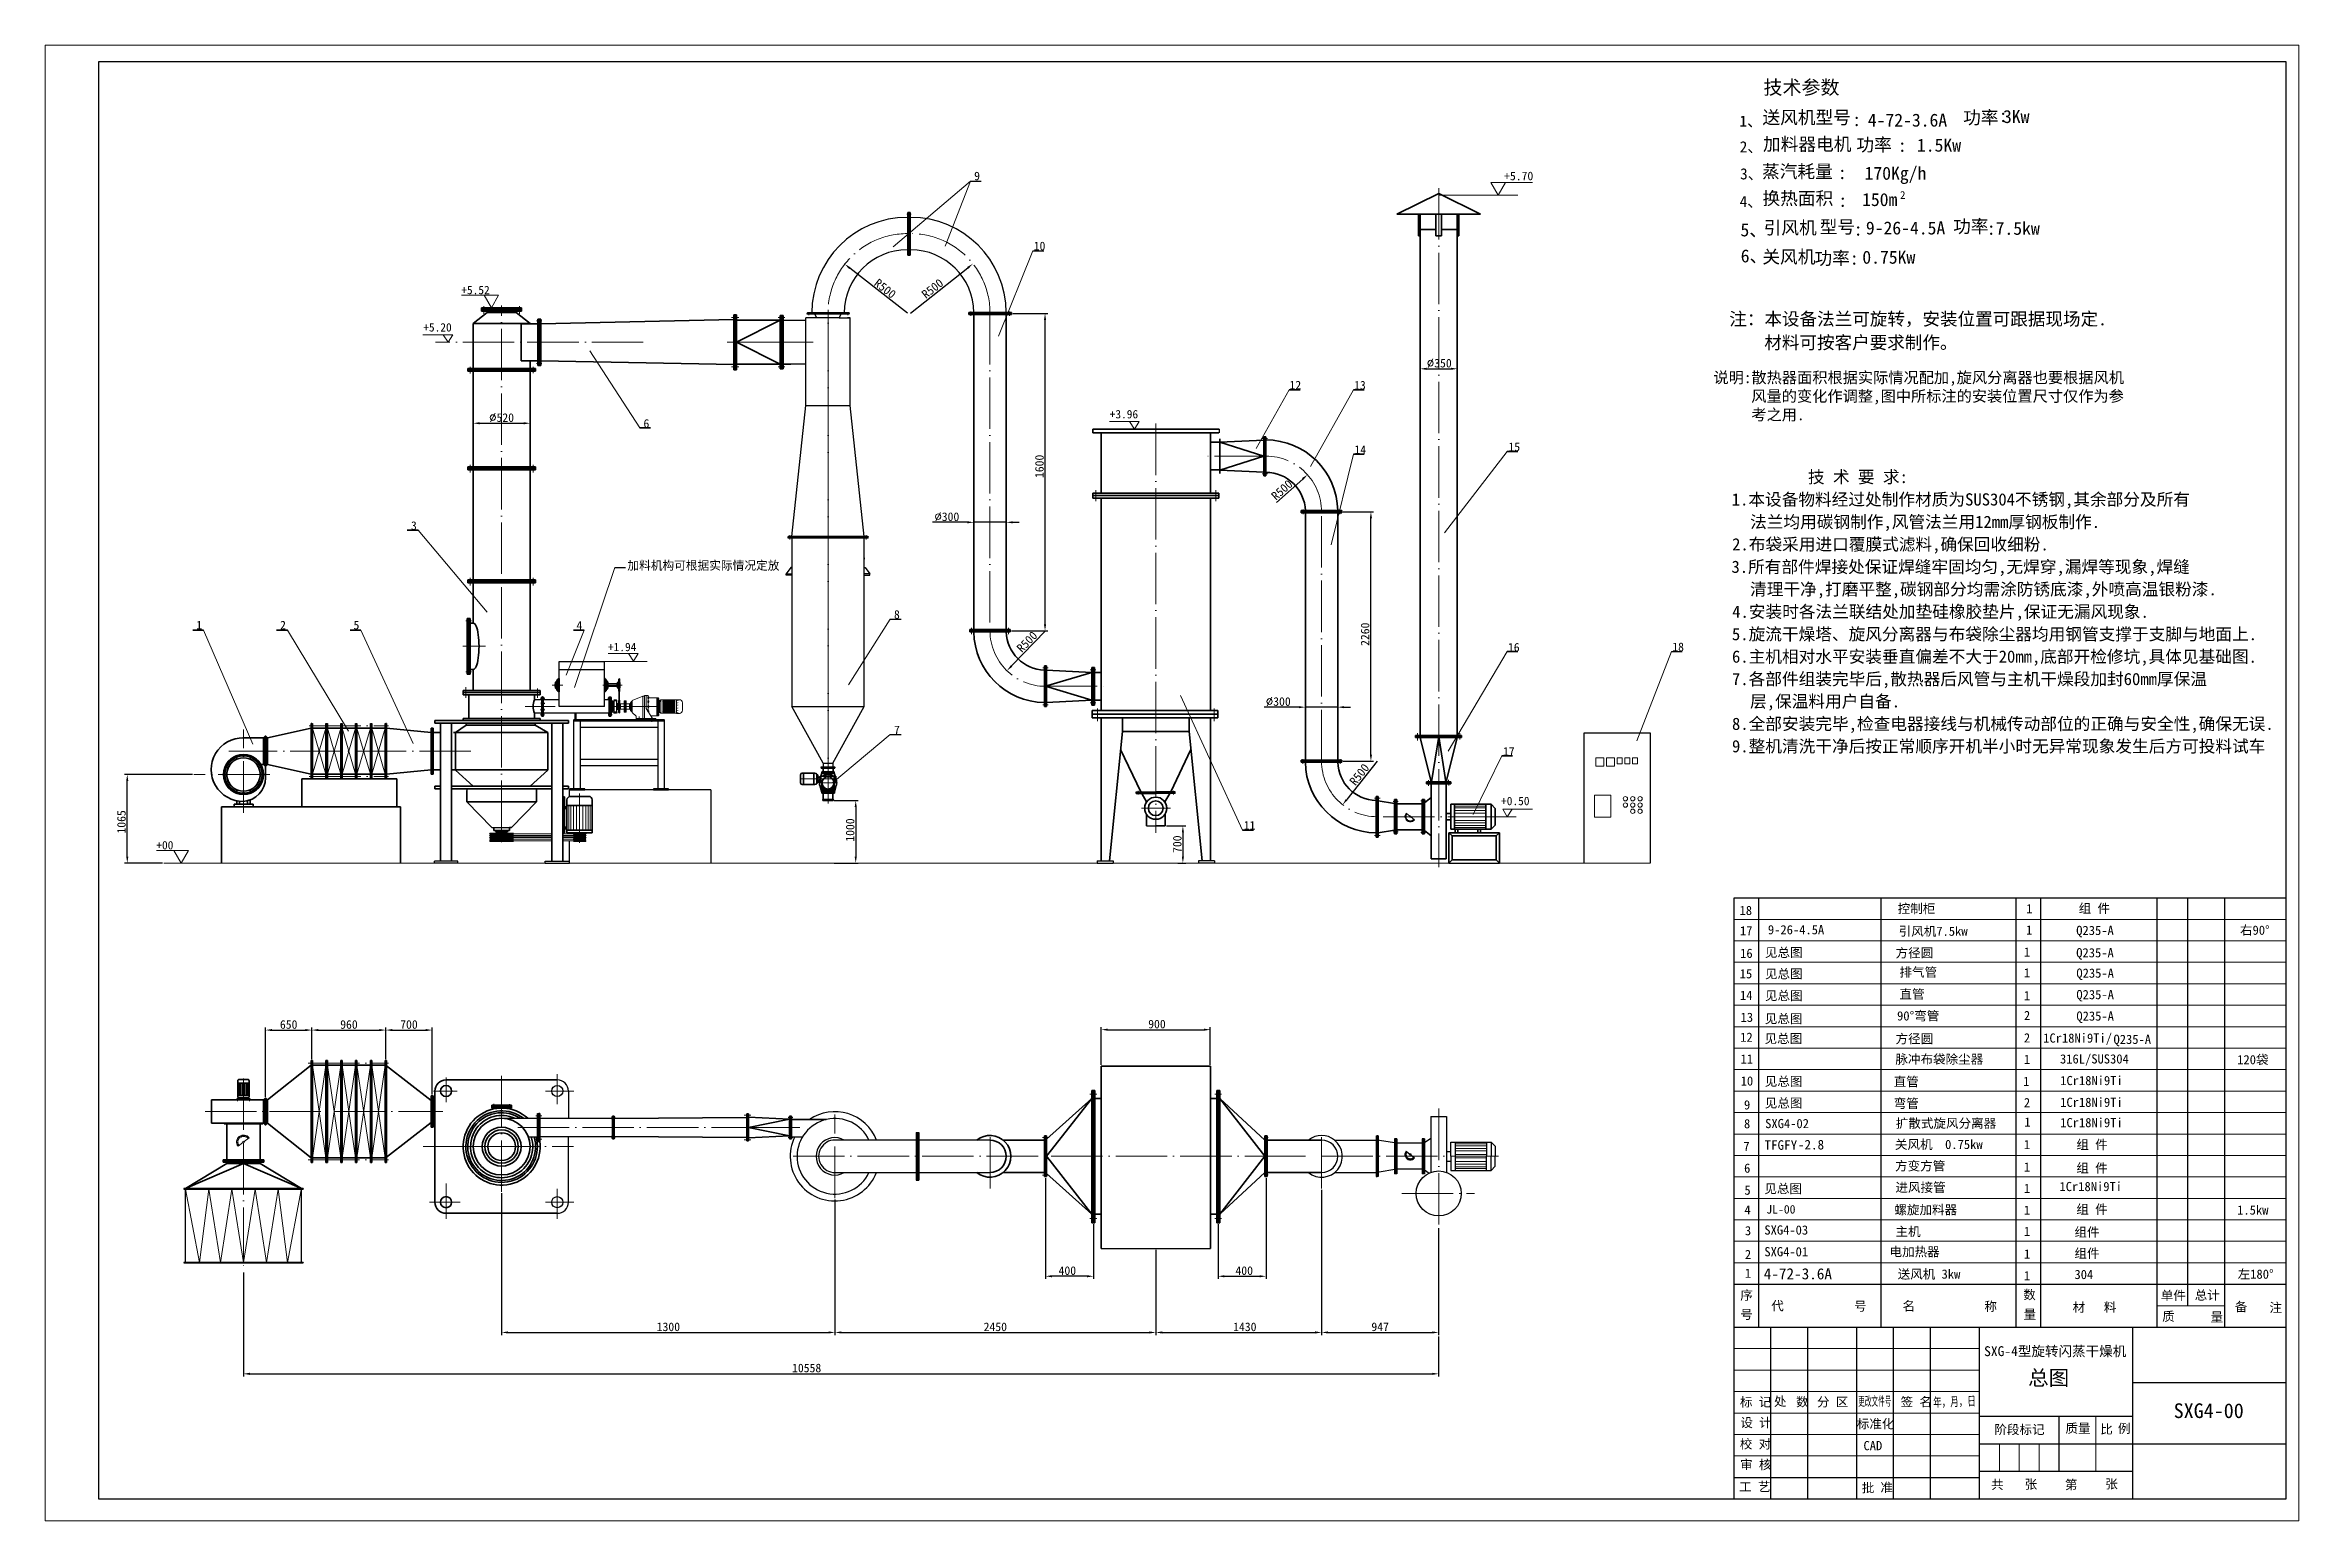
# Model space of a CAD drawing. Header units: millimetres. Extents: x 49699 to 106992, y 64186 to 130203.
# Drawn here: x 49699 to 50751, y 64186 to 64875 of the extents above; entities outside this region: 1.
import ezdxf
from ezdxf.enums import TextEntityAlignment as Align

# ---------------------------------------------------------------- set-up
doc = ezdxf.new("R2010")
doc.units = ezdxf.units.MM
doc.linetypes.add('ACAD_ISO04W100', pattern=[30, 24, -3, 0, -3])
doc.layers.add('LAYER3', color=7, linetype='Continuous')
for name, color, linetype, lineweight in [('中心线', 22, 'ACAD_ISO04W100', 9), ('尺寸线', 150, 'Continuous', 9), ('粗实线', 7, 'Continuous', 35), ('粗线', 7, 'Continuous', 30), ('细实线', 140, 'Continuous', 13)]:
    doc.layers.add(name, color=color, linetype=linetype, lineweight=lineweight)
doc.styles.get("Standard").update_dxf_attribs({"font": 'SIMFANG.TTF', "height": 4})
doc.styles.add('STYLE2', font='SIMFANG.TTF', dxfattribs={"height": 4})
doc.dimstyles.new('ISO-25', dxfattribs={"dimscale": 0, "dimtxt": 3, "dimasz": 3, "dimexe": 1.25, "dimexo": 0.625, "dimtad": 1, "dimdsep": 46, "dimtxsty": 'Standard', "dimcen": -2.5, "dimadec": 0, "dimazin": 0, "dimtfac": 1, "dimtmove": 0, "dimatfit": 0, "dimfxl": 0, "dimarcsym": 0})

msp = doc.modelspace()

# ---------------------------------------------------------------- texts
for s, height, p in [('送风机型号', 6.048, (50500.332, 64837.904)), ('功率', 6.048, (50593.947, 64837.868)), ('1、', 5.184, (50489.634, 64836.628)), (':', 6.048, (50542.235, 64836.888)), ('4-72-3.6A', 6.048, (50549.469, 64836.643)), (':', 6.048, (50610.581, 64838.803)), ('3Kw', 6.048, (50612.516, 64838.312)), ('2、', 5.184, (50489.754, 64824.637)), ('加料器电机', 6.048, (50500.595, 64825.447)), ('功率', 6.048, (50544.135, 64825.153)), (':', 6.048, (50563.498, 64824.877)), ('1.5Kw', 6.048, (50572.397, 64824.962)), ('3、', 5.184, (50489.917, 64812.022)), ('蒸汽耗量', 6.048, (50500.13, 64812.74)), (':', 6.048, (50535.516, 64812.18)), ('170Kg/h', 6.048, (50547.968, 64811.859)), ('4、', 5.184, (50489.728, 64799.139)), ('换热面积', 6.048, (50500.384, 64800.183)), (':', 6.048, (50535.731, 64799.218)), ('150m', 6.048, (50546.797, 64799.589)), ('2', 3.629, (50564.553, 64802.945)), ('引风机', 6.048, (50500.881, 64786.459)), ('型号', 6.048, (50527.038, 64786.881)), ('9-26-4.5A', 6.048, (50548.58, 64786.349)), ('功率', 6.048, (50589.279, 64787.137)), (':7.5kw ', 6.048, (50604.99, 64786.183)), ('5、', 6.048, (50490.07, 64785.457)), (':', 6.048, (50542.924, 64785.801)), ('6、', 6.048, (50490.201, 64773.327)), ('关风机', 6.048, (50500.269, 64772.892)), ('功率:', 6.048, (50524.601, 64772.259)), ('0.75Kw', 6.048, (50546.923, 64772.7)), ('     技 术 要 求:', 5.70082, (50502.172, 64670.4)), ('1.本设备物料经过处制作材质为SUS304不锈钢,其余部分及所有', 5.70082, (50486.008, 64659.932)), ('  法兰均用碳钢制作,风管法兰用12mm厚钢板制作.', 5.70082, (50486.809, 64649.463)), ('2.布袋采用进口覆膜式滤料,确保回收细粉.', 5.70082, (50486.193, 64638.995)), ('3.所有部件焊接处保证焊缝牢固均匀,无焊穿,漏焊等现象,焊缝', 5.70082, (50485.885, 64628.527)), ('  清理干净,打磨平整,碳钢部分均需涂防锈底漆,外喷高温银粉漆.', 5.70082, (50486.809, 64618.059)), ('4.安装时各法兰联结处加垫硅橡胶垫片,保证无漏风现象.', 5.70082, (50486.223, 64607.59)), ('5.旋流干燥塔、旋风分离器与布袋除尘器均用钢管支撑于支脚与地面上.', 5.70082, (50486.1, 64597.122)), ('6.主机相对水平安装垂直偏差不大于20mm,底部开检修坑,具体见基础图.', 5.70082, (50486.131, 64586.654)), ('7.各部件组装完毕后,散热器后风管与主机干燥段加封60mm厚保温', 5.70082, (50486.131, 64576.185)), ('  层,保温料用户自备.', 5.70082, (50486.809, 64565.779)), ('8.全部安装完毕,检查电器接线与机械传动部位的正确与安全性,确保无误.', 5.70082, (50486.131, 64555.31)), ('9.整机清洗干净后按正常顺序开机半小时无异常现象发生后方可投料试车', 5.70082, (50486.131, 64544.842)), ('TFGFY', 4.485, (50501.289, 64359.468)), ('-2.8', 4.485, (50516.885, 64359.634))]:
    msp.add_text(s, height=height).set_placement(p)
at = {"layer": 'LAYER3'}
for s, height, p in [('技术参数', 6.5, (50500.809, 64851.688)), ('注：本设备法兰可旋转，安装位置可跟据现场定.', 6.006, (50484.864, 64743.949)), ('    材料可按客户要求制作。', 6.006, (50484.864, 64732.965)), ('18', 4.29, (50489.662, 64468.969)), ('控制柜', 4.29, (50563.428, 64469.826)), ('1', 4.29, (50623.378, 64469.783)), ('组 件', 4.29, (50647.856, 64469.929)), ('17', 4.29, (50489.843, 64459.466)), ('9-26-4.5A', 4.29, (50502.883, 64459.97)), ('引风机7.5kw', 4.29, (50563.88, 64459.284)), ('1', 4.29, (50623.303, 64459.864)), ('Q235-A', 4.29, (50646.704, 64459.644)), ('右90°', 4.29, (50723.084, 64459.759)), ('16', 4.29, (50489.925, 64448.988)), ('见总图', 4.29, (50501.498, 64449.387)), ('方径圆', 4.29, (50562.422, 64449.155)), ('1', 4.29, (50622.293, 64449.54)), ('Q235-A', 4.29, (50646.704, 64449.231)), ('15', 4.29, (50489.715, 64439.431)), ('见总图', 4.29, (50501.498, 64439.398)), ('排气管', 4.29, (50564.263, 64440.183)), ('直管', 4.29, (50564.263, 64429.933)), ('1', 4.29, (50622.293, 64439.873)), ('Q235-A', 4.29, (50646.771, 64439.727)), ('14', 4.29, (50489.843, 64429.373)), ('见总图', 4.29, (50501.498, 64429.252)), ('90°弯管', 4.29, (50563.133, 64419.789)), ('1', 4.29, (50622.293, 64429.258)), ('Q235-A', 4.29, (50646.771, 64429.717)), ('12', 4.29, (50489.952, 64409.831)), ('13', 4.29, (50490.134, 64419.143)), ('见总图', 4.29, (50501.331, 64409.23)), ('见总图', 4.29, (50501.442, 64418.475)), ('方径圆', 4.29, (50562.422, 64409.115)), ('2', 4.29, (50622.293, 64409.534)), ('2', 4.29, (50622.316, 64419.993)), ('1Cr18Ni9Ti/', 4.29, (50631.282, 64409.438)), ('Q235-A', 4.29, (50646.771, 64419.707)), ('11', 4.29, (50490.126, 64399.693)), ('脉冲布袋除尘器', 4.29, (50562.343, 64399.583)), ('1', 4.29, (50622.293, 64399.54)), ('316L/SUS304', 4.29, (50639.128, 64399.724)), ('Q235-A', 4.29, (50664.089, 64408.852)), ('120袋', 4.29, (50721.784, 64399.357)), ('10', 4.29, (50490.186, 64389.438)), ('见总图', 4.29, (50501.421, 64389.275)), ('直管', 4.29, (50561.556, 64389.118)), ('1', 4.29, (50621.918, 64389.242)), ('1Cr18Ni9Ti', 4.29, (50639.214, 64389.628)), ('9', 4.29, (50491.724, 64378.301)), ('见总图', 4.29, (50501.421, 64379.155)), ('弯管', 4.29, (50561.556, 64378.998)), ('2', 4.29, (50622.293, 64379.354)), ('1Cr18Ni9Ti', 4.29, (50639.214, 64379.507)), ('8', 4.29, (50491.724, 64369.51)), ('SXG4-02', 4.29, (50501.605, 64369.58)), ('扩散式旋风分离器', 4.29, (50562.541, 64369.716)), ('1', 4.29, (50622.477, 64370.246)), ('1Cr18Ni9Ti', 4.29, (50639.214, 64370.026)), ('7', 4.29, (50491.414, 64358.885)), ('关风机  0.75kw', 4.29, (50562.133, 64359.841)), ('1', 4.29, (50622.293, 64359.794)), ('组 件', 4.29, (50646.771, 64359.77)), ('6', 4.29, (50491.77, 64348.792)), ('方变方管', 4.29, (50562.199, 64349.831)), ('1', 4.29, (50622.293, 64349.324)), ('组 件', 4.29, (50646.771, 64348.847)), ('5', 4.29, (50491.926, 64338.514)), ('见总图', 4.29, (50501.225, 64339.233)), ('进风接管', 4.29, (50562.384, 64339.832)), ('1', 4.29, (50622.293, 64339.339)), ('1Cr18Ni9Ti', 4.29, (50638.884, 64340.213)), ('4', 4.29, (50491.926, 64329.333)), ('螺旋加料器', 4.29, (50561.872, 64329.381)), ('1', 4.29, (50622.293, 64329.176)), ('组 件', 4.29, (50646.771, 64329.598)), ('1.5kw', 4.29, (50721.765, 64329.252)), ('3', 4.29, (50492.147, 64319.618)), ('SXG4-03', 4.29, (50501.225, 64319.941)), ('主机', 4.29, (50562.384, 64319.217)), ('1', 4.29, (50622.293, 64319.286)), ('组件', 4.29, (50645.876, 64318.948)), ('2', 4.29, (50492.147, 64308.53)), ('SXG4-01', 4.29, (50501.225, 64309.808)), ('电加热器', 4.29, (50559.612, 64309.802)), ('1', 4.29, (50622.316, 64308.722)), ('组件', 4.29, (50645.876, 64309.085)), ('1', 4.29, (50492.147, 64299.786)), ('4-72-3.6A', 5.2, (50500.928, 64299.058)), ('送风机 3kw', 4.29, (50563.4, 64299.386)), ('1', 4.29, (50622.293, 64298.639)), ('304', 4.29, (50645.876, 64299.211)), ('左180°', 4.29, (50722.003, 64299.358)), ('序', 4.29, (50490.01, 64289.559)), ('代', 4.29, (50504.437, 64284.553)), ('号', 4.29, (50543.094, 64284.391)), ('名    ', 4.29, (50565.704, 64284.524)), ('称', 4.29, (50603.883, 64284.313)), ('数', 4.29, (50621.995, 64289.739)), ('材   料', 4.29, (50644.991, 64283.93)), ('单件', 4.29, (50686.129, 64289.409)), ('总计', 4.29, (50701.96, 64289.574)), ('备', 4.29, (50720.672, 64284.156)), ('注', 4.29, (50736.826, 64283.769)), ('号', 4.29, (50489.96, 64280.6)), ('量', 4.29, (50622.12, 64280.6)), ('质', 4.29, (50686.798, 64279.661)), ('量', 4.29, (50709.34, 64279.381)), ('SXG-4型旋转闪蒸干燥机', 4.6332, (50603.727, 64263.25)), ('标 记', 4.29, (50489.835, 64239.76)), ('处', 4.29, (50505.703, 64240.022)), ('数', 4.29, (50516.005, 64239.779)), ('分 区', 4.29, (50525.798, 64239.752)), ('签 名', 4.29, (50564.775, 64239.798)), ('SXG4-00', 6.864, (50692.153, 64234.375)), ('校 对', 4.29, (50489.79, 64220.166)), ('设 计', 4.29, (50490.014, 64230.119)), ('标准化', 4.29, (50544.348, 64229.555)), ('阶段标记', 4.29, (50608.526, 64226.899)), ('质量', 4.29, (50641.642, 64227.456)), ('比', 4.29, (50657.906, 64227.048)), ('例', 4.29, (50666.183, 64227.395)), ('审 核', 4.29, (50489.909, 64210.539)), ('CAD', 4.29, (50547.461, 64219.385)), ('工 艺', 4.29, (50489.474, 64200.192)), ('批', 4.29, (50546.682, 64199.711)), ('准', 4.29, (50555.353, 64199.884)), ('共', 4.29, (50606.996, 64201.207)), ('张', 4.29, (50622.642, 64201.394)), ('第', 4.29, (50641.428, 64201.173)), ('张', 4.29, (50660.244, 64201.527))]:
    msp.add_text(s, height=height, dxfattribs=at).set_placement(p)
for s, rotation, width, p, p2 in [('更改文件号', 0.054114, 0.520516, (50545.027, 64240.096), (50560.477, 64240.111)), ('年，月，日', 1.995226, 0.669775, (50580.045, 64239.588), (50599.913, 64240.281))]:
    msp.add_text(s, height=4.29, rotation=rotation, dxfattribs=dict(at, width=width)).set_placement(p, p2, align=Align.FIT)
at = {"layer": 'LAYER3', "attachment_point": 1}
for s, insert, char_height, width in [('a', (106989.314, 130204.006), 4, 7.5438), ('说明:散热器面积根据实际情况配加,旋风分离器也要根据风机\\P     风量的变化作调整,图中所标注的安装位置尺寸仅作为参\\P     考之用.', (50477.478, 64722.232), 5.2, 262.62671), ('JL-00', (50502.139, 64333.735), 4, 43.0054)]:
    msp.add_mtext(s, dxfattribs=dict(at, insert=insert, char_height=char_height, width=width))
at = {"layer": 'LAYER3', "insert": (50624.288, 64256.645), "char_height": 7, "width": 40.96559, "attachment_point": 1, "style": 'STYLE2'}
msp.add_mtext('总图', dxfattribs=at)
at = {"layer": '尺寸线'}
for s, p in [('+5.52', (49893.401, 64758.483)), ('+5.20', (49875.669, 64741.089)), ('+3.96', (50195.861, 64700.592)), ('+1.94', (49961.813, 64592.017)), ('+0.50', (50378.416, 64520.188)), ('+00', (49751.162, 64499.589))]:
    msp.add_text(s, height=3.9, dxfattribs=at).set_placement(p)
at = {"layer": '尺寸线', "insert": (50379.831, 64815.626), "char_height": 4, "width": 17.93183, "attachment_point": 1}
msp.add_mtext('+5.70', dxfattribs=at)
at = {"layer": '粗实线', "char_height": 4, "width": 8.65943, "attachment_point": 1}
for s, insert in [('9', (50132.626, 64815.624)), ('10', (50160.418, 64782.972)), ('12', (50279.73, 64718.112)), ('13', (50309.867, 64718.053)), ('6', (49978.387, 64700.205)), ('14', (50310.022, 64687.987)), ('15', (50381.854, 64689.307)), ('3', (49869.945, 64652.554)), ('1', (49769.785, 64606.174)), ('2', (49808.876, 64606.174)), ('5', (49843.13, 64606.174)), ('4', (49947.123, 64606.035)), ('8', (50095.224, 64611.124)), ('16', (50381.625, 64595.834)), ('18', (50458.282, 64595.999)), ('7', (50095.224, 64557.266)), ('17', (50379.31, 64547.263)), ('11', (50258.394, 64512.815))]:
    msp.add_mtext(s, dxfattribs=dict(at, insert=insert))
at = {"layer": '粗线', "insert": (49970.885, 64633.976), "char_height": 4, "width": 71.78869, "attachment_point": 1}
msp.add_mtext('加料机构可根据实际情况定放', dxfattribs=at)

# ---------------------------------------------------------------- blocks, each defined once
blk = doc.blocks.new('*D666')
at = {"layer": 'DEFPOINTS', "color": 0}
for p in [(50072.3, 64772.5), (50101.5, 64749.7)]:
    blk.add_point(p, dxfattribs=at)
at = {"layer": '尺寸线', "color": 0, "lineweight": -2}
blk.add_line((50101.5, 64749.7), (50074.6, 64770.6), dxfattribs=at)
at = {"layer": '尺寸线', "color": 0}
blk.add_solid([(50075, 64771), (50074.3, 64770.2), (50072.3, 64772.5)], dxfattribs=at)
at = {"layer": '尺寸线', "color": 0, "insert": (50091.1, 64761.1), "char_height": 4, "attachment_point": 5, "rotation": 322.0895}
blk.add_mtext('R500', dxfattribs=at)
blk = doc.blocks.new('*D667')
at = {"layer": 'DEFPOINTS', "color": 0}
for p in [(50242.8, 64415.5), (50191.9, 64398.4), (50242.8, 64398.4)]:
    blk.add_point(p, dxfattribs=at)
at = {"layer": '尺寸线', "color": 0, "lineweight": -2}
for p, q in [((50191.9, 64399.1), (50191.9, 64416.7)), ((50194.9, 64415.5), (50239.8, 64415.5)), ((50242.8, 64399.1), (50242.8, 64416.7))]:
    blk.add_line(p, q, dxfattribs=at)
at = {"layer": '尺寸线', "color": 0}
for points in [[(50194.9, 64416), (50194.9, 64415), (50191.9, 64415.5)], [(50239.8, 64416), (50239.8, 64415), (50242.8, 64415.5)]]:
    blk.add_solid(points, dxfattribs=at)
at = {"layer": '尺寸线', "color": 0, "insert": (50217.9, 64418.1), "char_height": 4, "attachment_point": 5}
blk.add_mtext('900', dxfattribs=at)
blk = doc.blocks.new('*D668')
at = {"layer": 'DEFPOINTS', "color": 0}
for p in [(49791.8, 64303), (50349.3, 64273), (50349.3, 64255)]:
    blk.add_point(p, dxfattribs=at)
at = {"layer": '尺寸线', "color": 0, "lineweight": -2}
for p, q in [((49791.8, 64302.3), (49791.8, 64253.8)), ((50349.3, 64272.4), (50349.3, 64253.8)), ((49794.8, 64255), (50346.3, 64255))]:
    blk.add_line(p, q, dxfattribs=at)
at = {"layer": '尺寸线', "color": 0}
for points in [[(49794.8, 64255.5), (49794.8, 64254.5), (49791.8, 64255)], [(50346.3, 64255.5), (50346.3, 64254.5), (50349.3, 64255)]]:
    blk.add_solid(points, dxfattribs=at)
at = {"layer": '尺寸线', "color": 0, "insert": (50054.5, 64257.7), "char_height": 4, "attachment_point": 5}
blk.add_mtext('10558', dxfattribs=at)
blk = doc.blocks.new('*D669')
at = {"layer": 'DEFPOINTS', "color": 0}
for p in [(49912.2, 64339.9), (50067.7, 64335.6), (50067.7, 64274.3)]:
    blk.add_point(p, dxfattribs=at)
at = {"layer": '尺寸线', "color": 0, "lineweight": -2}
for p, q in [((49912.2, 64339.2), (49912.2, 64273)), ((50067.7, 64335), (50067.7, 64273)), ((49915.2, 64274.3), (50064.7, 64274.3))]:
    blk.add_line(p, q, dxfattribs=at)
at = {"layer": '尺寸线', "color": 0}
for points in [[(49915.2, 64274.8), (49915.2, 64273.8), (49912.2, 64274.3)], [(50064.7, 64274.8), (50064.7, 64273.8), (50067.7, 64274.3)]]:
    blk.add_solid(points, dxfattribs=at)
at = {"layer": '尺寸线', "color": 0, "insert": (49990, 64276.9), "char_height": 4, "attachment_point": 5}
blk.add_mtext('1300', dxfattribs=at)
blk = doc.blocks.new('*D670')
at = {"layer": 'DEFPOINTS', "color": 0}
for p in [(50067.7, 64336.9), (50217.4, 64312.9), (50217.4, 64274.3)]:
    blk.add_point(p, dxfattribs=at)
at = {"layer": '尺寸线', "color": 0, "lineweight": -2}
for p, q in [((50067.7, 64336.3), (50067.7, 64273)), ((50217.4, 64312.2), (50217.4, 64273)), ((50070.7, 64274.3), (50214.4, 64274.3))]:
    blk.add_line(p, q, dxfattribs=at)
at = {"layer": '尺寸线', "color": 0}
for points in [[(50070.7, 64274.8), (50070.7, 64273.8), (50067.7, 64274.3)], [(50214.4, 64274.8), (50214.4, 64273.8), (50217.4, 64274.3)]]:
    blk.add_solid(points, dxfattribs=at)
at = {"layer": '尺寸线', "color": 0, "insert": (50142.5, 64276.9), "char_height": 4, "attachment_point": 5}
blk.add_mtext('2450', dxfattribs=at)
blk = doc.blocks.new('*D671')
at = {"layer": 'DEFPOINTS', "color": 0}
for p in [(50294.7, 64340.8), (50349.3, 64323.6), (50349.3, 64274.3)]:
    blk.add_point(p, dxfattribs=at)
at = {"layer": '尺寸线', "color": 0, "lineweight": -2}
for p, q in [((50294.7, 64340.2), (50294.7, 64273)), ((50349.3, 64323), (50349.3, 64273)), ((50297.7, 64274.3), (50346.3, 64274.3))]:
    blk.add_line(p, q, dxfattribs=at)
at = {"layer": '尺寸线', "color": 0}
for points in [[(50297.7, 64274.8), (50297.7, 64273.8), (50294.7, 64274.3)], [(50346.3, 64274.8), (50346.3, 64273.8), (50349.3, 64274.3)]]:
    blk.add_solid(points, dxfattribs=at)
at = {"layer": '尺寸线', "color": 0, "insert": (50322, 64276.9), "char_height": 4, "attachment_point": 5}
blk.add_mtext('947', dxfattribs=at)
blk = doc.blocks.new('*D672')
at = {"layer": 'DEFPOINTS', "color": 0}
for p in [(50294.7, 64341.4), (50217.4, 64313.5), (50294.7, 64274.3)]:
    blk.add_point(p, dxfattribs=at)
at = {"layer": '尺寸线', "color": 0, "lineweight": -2}
for p, q in [((50294.7, 64340.8), (50294.7, 64273)), ((50217.4, 64312.9), (50217.4, 64273)), ((50220.4, 64274.3), (50291.7, 64274.3))]:
    blk.add_line(p, q, dxfattribs=at)
at = {"layer": '尺寸线', "color": 0}
for points in [[(50220.4, 64274.8), (50220.4, 64273.8), (50217.4, 64274.3)], [(50291.7, 64274.8), (50291.7, 64273.8), (50294.7, 64274.3)]]:
    blk.add_solid(points, dxfattribs=at)
at = {"layer": '尺寸线', "color": 0, "insert": (50258.9, 64276.9), "char_height": 4, "attachment_point": 5}
blk.add_mtext('1430', dxfattribs=at)
blk = doc.blocks.new('*D660')
at = {"layer": 'DEFPOINTS', "color": 0}
for p in [(49879.8, 64415.3), (49858.2, 64401.1), (49879.8, 64384.7)]:
    blk.add_point(p, dxfattribs=at)
at = {"layer": '尺寸线', "color": 0, "lineweight": -2}
for p, q in [((49858.2, 64401.7), (49858.2, 64416.5)), ((49861.2, 64415.3), (49876.8, 64415.3)), ((49879.8, 64385.3), (49879.8, 64416.5))]:
    blk.add_line(p, q, dxfattribs=at)
at = {"layer": '尺寸线', "color": 0}
for points in [[(49861.2, 64415.8), (49861.2, 64414.8), (49858.2, 64415.3)], [(49876.8, 64415.8), (49876.8, 64414.8), (49879.8, 64415.3)]]:
    blk.add_solid(points, dxfattribs=at)
at = {"layer": '尺寸线', "color": 0, "insert": (49869, 64417.9), "char_height": 4, "attachment_point": 5}
blk.add_mtext('700', dxfattribs=at)
blk = doc.blocks.new('*D661')
at = {"layer": 'DEFPOINTS', "color": 0}
for p in [(49823.7, 64415.3), (49823.7, 64401.1), (49802.1, 64383.6)]:
    blk.add_point(p, dxfattribs=at)
at = {"layer": '尺寸线', "color": 0, "lineweight": -2}
for p, q in [((49802.1, 64384.2), (49802.1, 64416.5)), ((49805.1, 64415.3), (49820.7, 64415.3)), ((49823.7, 64401.7), (49823.7, 64416.5))]:
    blk.add_line(p, q, dxfattribs=at)
at = {"layer": '尺寸线', "color": 0}
for points in [[(49805.1, 64415.8), (49805.1, 64414.8), (49802.1, 64415.3)], [(49820.7, 64415.8), (49820.7, 64414.8), (49823.7, 64415.3)]]:
    blk.add_solid(points, dxfattribs=at)
at = {"layer": '尺寸线', "color": 0, "insert": (49812.9, 64417.9), "char_height": 4, "attachment_point": 5}
blk.add_mtext('650', dxfattribs=at)
blk = doc.blocks.new('*D662')
at = {"layer": 'DEFPOINTS', "color": 0}
for p in [(49858.2, 64415.3), (49823.7, 64401.1), (49858.2, 64401.1)]:
    blk.add_point(p, dxfattribs=at)
at = {"layer": '尺寸线', "color": 0, "lineweight": -2}
for p, q in [((49823.7, 64401.7), (49823.7, 64416.5)), ((49826.7, 64415.3), (49855.2, 64415.3)), ((49858.2, 64401.7), (49858.2, 64416.5))]:
    blk.add_line(p, q, dxfattribs=at)
at = {"layer": '尺寸线', "color": 0}
for points in [[(49826.7, 64415.8), (49826.7, 64414.8), (49823.7, 64415.3)], [(49855.2, 64415.8), (49855.2, 64414.8), (49858.2, 64415.3)]]:
    blk.add_solid(points, dxfattribs=at)
at = {"layer": '尺寸线', "color": 0, "insert": (49841, 64417.9), "char_height": 4, "attachment_point": 5}
blk.add_mtext('960', dxfattribs=at)
blk = doc.blocks.new('*D663')
at = {"layer": 'DEFPOINTS', "color": 0}
for p in [(50066.7, 64522.3), (50066.7, 64493.2), (50077.4, 64493.2)]:
    blk.add_point(p, dxfattribs=at)
at = {"layer": '尺寸线', "color": 0, "lineweight": -2}
for p, q in [((50067.3, 64522.3), (50078.6, 64522.3)), ((50077.4, 64519.3), (50077.4, 64496.2)), ((50067.3, 64493.2), (50078.6, 64493.2))]:
    blk.add_line(p, q, dxfattribs=at)
at = {"layer": '尺寸线', "color": 0}
for points in [[(50076.9, 64519.3), (50077.9, 64519.3), (50077.4, 64522.3)], [(50076.9, 64496.2), (50077.9, 64496.2), (50077.4, 64493.2)]]:
    blk.add_solid(points, dxfattribs=at)
at = {"layer": '尺寸线', "color": 0, "insert": (50074.8, 64508.6), "char_height": 4, "attachment_point": 5, "rotation": 90}
blk.add_mtext('1000', dxfattribs=at)
blk = doc.blocks.new('*D664')
at = {"layer": 'DEFPOINTS', "color": 0}
for p in [(50150.1, 64749.5), (50165.7, 64749.5), (50149.5, 64601.5)]:
    blk.add_point(p, dxfattribs=at)
at = {"layer": '尺寸线', "color": 0, "lineweight": -2}
for p, q in [((50150.7, 64749.5), (50167, 64749.5)), ((50165.7, 64604.5), (50165.7, 64746.5)), ((50150.1, 64601.5), (50167, 64601.5))]:
    blk.add_line(p, q, dxfattribs=at)
at = {"layer": '尺寸线', "color": 0}
for points in [[(50165.2, 64746.5), (50166.2, 64746.5), (50165.7, 64749.5)], [(50165.2, 64604.5), (50166.2, 64604.5), (50165.7, 64601.5)]]:
    blk.add_solid(points, dxfattribs=at)
at = {"layer": '尺寸线', "color": 0, "insert": (50163.1, 64678.2), "char_height": 4, "attachment_point": 5, "rotation": 90}
blk.add_mtext('1600', dxfattribs=at)
blk = doc.blocks.new('*D665')
at = {"layer": 'DEFPOINTS', "color": 0}
for p in [(50132.1, 64772.7), (50103, 64749.7)]:
    blk.add_point(p, dxfattribs=at)
at = {"layer": '尺寸线', "color": 0, "lineweight": -2}
blk.add_line((50103, 64749.7), (50129.7, 64770.8), dxfattribs=at)
at = {"layer": '尺寸线', "color": 0}
blk.add_solid([(50129.4, 64771.2), (50130, 64770.4), (50132.1, 64772.7)], dxfattribs=at)
at = {"layer": '尺寸线', "color": 0, "insert": (50113.2, 64761.1), "char_height": 4, "attachment_point": 5, "rotation": 38.2471}
blk.add_mtext('R500', dxfattribs=at)
blk = doc.blocks.new('*D651')
at = {"layer": 'DEFPOINTS', "color": 0}
for p in [(50132.5, 64657.2), (50147.6, 64657.2), (50147.6, 64652.1)]:
    blk.add_point(p, dxfattribs=at)
at = {"layer": '尺寸线', "color": 0, "lineweight": -2}
for p, q in [((50132.5, 64656.6), (50132.5, 64650.8)), ((50147.6, 64656.6), (50147.6, 64650.8)), ((50129.5, 64652.1), (50113.2, 64652.1)), ((50147.6, 64652.1), (50132.5, 64652.1)), ((50150.6, 64652.1), (50153.6, 64652.1))]:
    blk.add_line(p, q, dxfattribs=at)
at = {"layer": '尺寸线', "color": 0}
for points in [[(50129.5, 64652.6), (50129.5, 64651.6), (50132.5, 64652.1)], [(50150.6, 64652.6), (50150.6, 64651.6), (50147.6, 64652.1)]]:
    blk.add_solid(points, dxfattribs=at)
at = {"layer": '尺寸线', "color": 0, "insert": (50119.9, 64654.7), "char_height": 4, "attachment_point": 5}
blk.add_mtext('{\\Ftxt.shx|c0;%%c}300', dxfattribs=at)
blk = doc.blocks.new('*D652')
at = {"layer": 'DEFPOINTS', "color": 0}
for p in [(50304.2, 64657), (50317.7, 64657), (50304.2, 64540.7)]:
    blk.add_point(p, dxfattribs=at)
at = {"layer": '尺寸线', "color": 0, "lineweight": -2}
for p, q in [((50304.8, 64657), (50318.9, 64657)), ((50317.7, 64543.7), (50317.7, 64654)), ((50304.8, 64540.7), (50318.9, 64540.7))]:
    blk.add_line(p, q, dxfattribs=at)
at = {"layer": '尺寸线', "color": 0}
for points in [[(50317.2, 64654), (50318.2, 64654), (50317.7, 64657)], [(50317.2, 64543.7), (50318.2, 64543.7), (50317.7, 64540.7)]]:
    blk.add_solid(points, dxfattribs=at)
at = {"layer": '尺寸线', "color": 0, "insert": (50315, 64599.9), "char_height": 4, "attachment_point": 5, "rotation": 90}
blk.add_mtext('2260', dxfattribs=at)
blk = doc.blocks.new('*D653')
at = {"layer": 'DEFPOINTS', "color": 0}
for p in [(50287.1, 64567.9), (50302.2, 64567.9), (50302.2, 64565.9)]:
    blk.add_point(p, dxfattribs=at)
at = {"layer": '尺寸线', "color": 0, "lineweight": -2}
for p, q in [((50284.1, 64565.9), (50267.9, 64565.9)), ((50287.1, 64567.2), (50287.1, 64564.6)), ((50302.2, 64565.9), (50287.1, 64565.9)), ((50302.2, 64567.2), (50302.2, 64564.6)), ((50305.2, 64565.9), (50308.2, 64565.9))]:
    blk.add_line(p, q, dxfattribs=at)
at = {"layer": '尺寸线', "color": 0}
for points in [[(50284.1, 64566.4), (50284.1, 64565.4), (50287.1, 64565.9)], [(50305.2, 64566.4), (50305.2, 64565.4), (50302.2, 64565.9)]]:
    blk.add_solid(points, dxfattribs=at)
at = {"layer": '尺寸线', "color": 0, "insert": (50274.5, 64568.5), "char_height": 4, "attachment_point": 5}
blk.add_mtext('{\\Ftxt.shx|c0;%%c}300', dxfattribs=at)
blk = doc.blocks.new('*D654')
at = {"layer": 'DEFPOINTS', "color": 0}
for p in [(50221.7, 64510.5), (50226.9, 64493.2), (50230, 64493.2)]:
    blk.add_point(p, dxfattribs=at)
at = {"layer": '尺寸线', "color": 0, "lineweight": -2}
for p, q in [((50222.3, 64510.5), (50231.3, 64510.5)), ((50230, 64507.5), (50230, 64496.2)), ((50227.6, 64493.2), (50231.3, 64493.2))]:
    blk.add_line(p, q, dxfattribs=at)
at = {"layer": '尺寸线', "color": 0}
for points in [[(50229.5, 64507.5), (50230.5, 64507.5), (50230, 64510.5)], [(50229.5, 64496.2), (50230.5, 64496.2), (50230, 64493.2)]]:
    blk.add_solid(points, dxfattribs=at)
at = {"layer": '尺寸线', "color": 0, "insert": (50227.4, 64502), "char_height": 4, "attachment_point": 5, "rotation": 90}
blk.add_mtext('700', dxfattribs=at)
blk = doc.blocks.new('*D655')
at = {"layer": 'DEFPOINTS', "color": 0}
for p in [(50288.1, 64674.3), (50268.8, 64657)]:
    blk.add_point(p, dxfattribs=at)
at = {"layer": '尺寸线', "color": 0, "lineweight": -2}
blk.add_line((50273.6, 64661.3), (50285.9, 64672.3), dxfattribs=at)
at = {"layer": '尺寸线', "color": 0}
blk.add_solid([(50285.5, 64672.7), (50286.2, 64671.9), (50288.1, 64674.3)], dxfattribs=at)
at = {"layer": '尺寸线', "color": 0, "insert": (50276.2, 64667.2), "char_height": 4, "attachment_point": 5, "rotation": 41.7718}
blk.add_mtext('R500', dxfattribs=at)
blk = doc.blocks.new('*D656')
at = {"layer": 'DEFPOINTS', "color": 0}
for p in [(50165.9, 64601.5), (50147.9, 64582.9)]:
    blk.add_point(p, dxfattribs=at)
at = {"layer": '尺寸线', "color": 0, "lineweight": -2}
blk.add_line((50165.9, 64601.5), (50150, 64585.1), dxfattribs=at)
at = {"layer": '尺寸线', "color": 0}
blk.add_solid([(50149.7, 64585.4), (50150.4, 64584.7), (50147.9, 64582.9)], dxfattribs=at)
at = {"layer": '尺寸线', "color": 0, "insert": (50157.3, 64596.4), "char_height": 4, "attachment_point": 5, "rotation": 45.9526}
blk.add_mtext('R500', dxfattribs=at)
blk = doc.blocks.new('*D657')
at = {"layer": 'DEFPOINTS', "color": 0}
for p in [(49737.6, 64534.5), (49768.7, 64534.5), (49754.7, 64493.2)]:
    blk.add_point(p, dxfattribs=at)
at = {"layer": '尺寸线', "color": 0, "lineweight": -2}
for p, q in [((49768, 64534.5), (49736.3, 64534.5)), ((49737.6, 64496.2), (49737.6, 64531.5)), ((49754, 64493.2), (49736.3, 64493.2))]:
    blk.add_line(p, q, dxfattribs=at)
at = {"layer": '尺寸线', "color": 0}
for points in [[(49737.1, 64531.5), (49738.1, 64531.5), (49737.6, 64534.5)], [(49737.1, 64496.2), (49738.1, 64496.2), (49737.6, 64493.2)]]:
    blk.add_solid(points, dxfattribs=at)
at = {"layer": '尺寸线', "color": 0, "insert": (49734.9, 64512.4), "char_height": 4, "attachment_point": 5, "rotation": 90}
blk.add_mtext('1065', dxfattribs=at)
blk = doc.blocks.new('*D658')
at = {"layer": 'DEFPOINTS', "color": 0}
for p in [(50320.6, 64540.7), (50304.5, 64520.4)]:
    blk.add_point(p, dxfattribs=at)
at = {"layer": '尺寸线', "color": 0, "lineweight": -2}
blk.add_line((50320.6, 64540.7), (50306.4, 64522.8), dxfattribs=at)
at = {"layer": '尺寸线', "color": 0}
blk.add_solid([(50306, 64523.1), (50306.8, 64522.5), (50304.5, 64520.4)], dxfattribs=at)
at = {"layer": '尺寸线', "color": 0, "insert": (50312.3, 64534.5), "char_height": 4, "attachment_point": 5, "rotation": 51.5835}
blk.add_mtext('R500', dxfattribs=at)
blk = doc.blocks.new('*D659')
at = {"layer": 'DEFPOINTS', "color": 0}
for p in [(50340.7, 64719.2, 0), (50358, 64723.7), (50358, 64719.2, 0)]:
    blk.add_point(p, dxfattribs=at)
at = {"layer": '尺寸线', "color": 0, "lineweight": -2}
for p, q in [((50340.7, 64719.8), (50340.7, 64724.9)), ((50343.7, 64723.7), (50355, 64723.7)), ((50358, 64719.8), (50358, 64724.9))]:
    blk.add_line(p, q, dxfattribs=at)
at = {"layer": '尺寸线', "color": 0}
for points in [[(50343.7, 64724.2), (50343.7, 64723.2), (50340.7, 64723.7)], [(50355, 64724.2), (50355, 64723.2), (50358, 64723.7)]]:
    blk.add_solid(points, dxfattribs=at)
at = {"layer": '尺寸线', "color": 0, "insert": (50349.6, 64726.3), "char_height": 4, "attachment_point": 5}
blk.add_mtext('{\\Ftxt.shx|c0;%%c}350', dxfattribs=at)
blk = doc.blocks.new('*D673')
at = {"layer": 'DEFPOINTS', "color": 0}
for p in [(49899, 64700.2), (49925.5, 64700.2), (49925.5, 64698.3)]:
    blk.add_point(p, dxfattribs=at)
at = {"layer": '尺寸线', "color": 0, "lineweight": -2}
for p, q in [((49899, 64699.6), (49899, 64697.1)), ((49902, 64698.3), (49922.5, 64698.3)), ((49925.5, 64699.6), (49925.5, 64697.1))]:
    blk.add_line(p, q, dxfattribs=at)
at = {"layer": '尺寸线', "color": 0}
for points in [[(49902, 64698.8), (49902, 64697.8), (49899, 64698.3)], [(49922.5, 64698.8), (49922.5, 64697.8), (49925.5, 64698.3)]]:
    blk.add_solid(points, dxfattribs=at)
at = {"layer": '尺寸线', "color": 0, "insert": (49912.2, 64700.9), "char_height": 4, "attachment_point": 5}
blk.add_mtext('{\\Ftxt.shx|c0;%%c}520', dxfattribs=at)
blk = doc.blocks.new('*D674')
at = {"layer": 'DEFPOINTS', "color": 0}
for p in [(50268.8, 64347), (50246.4, 64325.5), (50268.8, 64300.5)]:
    blk.add_point(p, dxfattribs=at)
at = {"layer": '尺寸线', "color": 0, "lineweight": -2}
for p, q in [((50268.8, 64346.3), (50268.8, 64299.3)), ((50246.4, 64324.8), (50246.4, 64299.3)), ((50249.4, 64300.5), (50265.8, 64300.5))]:
    blk.add_line(p, q, dxfattribs=at)
at = {"layer": '尺寸线', "color": 0}
for points in [[(50249.4, 64301), (50249.4, 64300), (50246.4, 64300.5)], [(50265.8, 64301), (50265.8, 64300), (50268.8, 64300.5)]]:
    blk.add_solid(points, dxfattribs=at)
at = {"layer": '尺寸线', "color": 0, "insert": (50258.6, 64303.1), "char_height": 4, "attachment_point": 5}
blk.add_mtext('400', dxfattribs=at)
blk = doc.blocks.new('*D675')
at = {"layer": 'DEFPOINTS', "color": 0}
for p in [(50165.9, 64347), (50188.3, 64325.5), (50165.9, 64300.5)]:
    blk.add_point(p, dxfattribs=at)
at = {"layer": '尺寸线', "color": 0, "lineweight": -2}
for p, q in [((50165.9, 64346.3), (50165.9, 64299.3)), ((50188.3, 64324.8), (50188.3, 64299.3)), ((50185.3, 64300.5), (50168.9, 64300.5))]:
    blk.add_line(p, q, dxfattribs=at)
at = {"layer": '尺寸线', "color": 0}
for points in [[(50168.9, 64301), (50168.9, 64300), (50165.9, 64300.5)], [(50185.3, 64301), (50185.3, 64300), (50188.3, 64300.5)]]:
    blk.add_solid(points, dxfattribs=at)
at = {"layer": '尺寸线', "color": 0, "insert": (50176.1, 64303.1), "char_height": 4, "attachment_point": 5}
blk.add_mtext('400', dxfattribs=at)

# ---------------------------------------------------------------- dimensions: what is measured, and where the dimension line sits
at = {"layer": '尺寸线'}
for center, mpoint, override, picture, middle in [((50101.468, 64749.746), (50072.276, 64772.48), {"dimscale": 1}, '*D666', (50089.497, 64759.069)), ((50103.025, 64749.746), (50132.083, 64772.651), {"dimscale": 1}, '*D665', (50114.829, 64759.051)), ((50268.761, 64657.041), (50288.092, 64674.308), {"dimscale": 1, "dimtmove": 1}, '*D655', (50277.962, 64665.259)), ((50165.945, 64601.538), (50147.924, 64582.907), {"dimscale": 1}, '*D656', (50159.232, 64594.597)), ((50320.601, 64540.729), (50304.495, 64520.421), {"dimscale": 1}, '*D658', (50314.399, 64532.908))]:
    dim = msp.add_radius_dim(center=center, mpoint=mpoint, text='R500', dimstyle='ISO-25', override=override, dxfattribs=at)
    dim.commit()
    dim.dimension.update_dxf_attribs({"geometry": picture, "text_midpoint": middle, "dimtype": 164})
for base, p1, p2, angle, text, picture, middle in [((50165.736, 64749.454), (50149.505, 64601.538), (50150.086, 64749.454), 90, '1600', '*D664', (50165.736, 64678.25)), ((50317.664, 64657.041), (50304.161, 64540.729), (50304.161, 64657.041), 90, '2260', '*D652', (50317.664, 64599.939)), ((49737.573, 64534.494), (49754.673, 64493.209), (49768.652, 64534.494), 90, '1065', '*D657', (49737.573, 64512.384)), ((50077.383, 64493.209), (50066.693, 64522.329), (50066.693, 64493.209), 90, '1000', '*D663', (50077.383, 64508.631)), ((50230.014, 64493.209), (50221.685, 64510.489), (50226.945, 64493.209), 90, '700', '*D654', (50230.014, 64502.017)), ((50165.945, 64300.505), (50188.27, 64325.473), (50165.945, 64346.968), 180, '400', '*D675', (50176.086, 64300.505))]:
    dim = msp.add_linear_dim(base=base, p1=p1, p2=p2, angle=angle, text=text, dimstyle='ISO-25', override={"dimscale": 1}, dxfattribs=at)
    dim.commit()
    dim.dimension.update_dxf_attribs({"geometry": picture, "text_midpoint": middle, "dimtype": 160})
for base, p1, p2, text, picture, middle in [((50357.965, 64723.654), (50340.693, 64719.177, 0), (50357.965, 64719.177, 0), '{\\Ftxt.shx|c0;%%c}350', '*D659', (50349.589, 64723.654)), ((49925.459, 64698.306), (49899.021, 64700.239), (49925.459, 64700.239), '{\\Ftxt.shx|c0;%%c}520', '*D673', (49912.24, 64698.306)), ((50147.585, 64652.058), (50132.465, 64657.244), (50147.585, 64657.244), '{\\Ftxt.shx|c0;%%c}300', '*D651', (50119.851, 64652.058)), ((50302.241, 64565.875), (50287.121, 64567.87), (50302.241, 64567.87), '{\\Ftxt.shx|c0;%%c}300', '*D653', (50274.507, 64565.875)), ((49858.24, 64415.263), (49823.68, 64401.097), (49858.24, 64401.097), '960', '*D662', (49840.975, 64415.263)), ((50242.841, 64415.5), (50191.865, 64398.437), (50242.841, 64398.437), '900', '*D667', (50217.914, 64415.5)), ((50294.676, 64274.292), (50217.353, 64313.478), (50294.676, 64341.448), '1430', '*D672', (50258.883, 64274.292)), ((50268.761, 64300.505), (50246.436, 64325.473), (50268.761, 64346.968), '400', '*D674', (50258.621, 64300.505)), ((50349.329, 64255.046), (49791.816, 64302.97), (50349.329, 64273.042), '10558', '*D668', (50054.479, 64255.046))]:
    dim = msp.add_linear_dim(base=base, p1=p1, p2=p2, text=text, dimstyle='ISO-25', override={"dimscale": 1}, dxfattribs=at)
    dim.commit()
    dim.dimension.update_dxf_attribs({"geometry": picture, "text_midpoint": middle, "dimtype": 160})
for base, p1, p2, text, picture, middle in [((49823.68, 64415.263), (49802.08, 64383.558), (49823.68, 64401.097), '650', '*D661', (49812.88, 64417.888)), ((49879.84, 64415.263), (49858.24, 64401.097), (49879.84, 64384.681), '700', '*D660', (49869.04, 64417.888)), ((50349.329, 64274.292), (50294.676, 64340.823), (50349.329, 64323.614), '947', '*D671', (50322.003, 64276.917)), ((50067.665, 64274.292), (49912.24, 64339.872), (50067.665, 64335.604), '1300', '*D669', (49989.953, 64276.917)), ((50217.353, 64274.292), (50067.665, 64336.942), (50217.353, 64312.853), '2450', '*D670', (50142.509, 64276.917))]:
    dim = msp.add_linear_dim(base=base, p1=p1, p2=p2, text=text, dimstyle='ISO-25', override={"dimscale": 1}, dxfattribs=at)
    dim.commit()
    dim.dimension.update_dxf_attribs({"geometry": picture, "text_midpoint": middle})

# ---------------------------------------------------------------- hatches: boundary and pattern name
at = {"layer": '细实线'}
for points in [[(49960.142, 64579.379), (49960.311, 64579.203), (49960.142, 64579.203)], [(49960.142, 64572.941), (49960.142, 64573.11), (49960.303, 64573.11)]]:
    msp.add_hatch(color=256, dxfattribs=at).paths.add_polyline_path(points)

# ---------------------------------------------------------------- linework, layer by layer
for p, q in [((50246.9, 64695.58), (50246.888, 64693.852)), ((49986.472, 64568.694), (49986.472, 64569.268)), ((49986.472, 64568.31), (49986.472, 64568.694)), ((49823.68, 64558.341), (49823.334, 64558.341)), ((49823.68, 64558.341), (49824.026, 64558.341)), ((49830.246, 64558.341), (49830.938, 64558.341)), ((49837.158, 64558.341), (49837.85, 64558.341)), ((49844.07, 64558.341), (49844.762, 64558.341)), ((49850.982, 64558.341), (49851.674, 64558.341)), ((49857.894, 64558.341), (49858.24, 64558.341)), ((49858.586, 64558.341), (49858.24, 64558.341)), ((49788.373, 64542.806), (49788.198, 64542.578)), ((49788.198, 64542.578), (49788.308, 64542.313)), ((49788.308, 64542.313), (49788.593, 64542.275)), ((49788.658, 64542.769), (49788.373, 64542.806)), ((49788.593, 64542.275), (49788.768, 64542.503)), ((49788.768, 64542.503), (49788.658, 64542.769)), ((49791.816, 64543.491), (49791.567, 64543.347)), ((49791.567, 64543.347), (49791.567, 64543.06)), ((49791.567, 64543.06), (49791.816, 64542.916)), ((49792.065, 64543.347), (49791.816, 64543.491)), ((49791.816, 64542.916), (49792.065, 64543.06)), ((49792.065, 64543.06), (49792.065, 64543.347)), ((49794.974, 64542.769), (49794.864, 64542.503)), ((49794.864, 64542.503), (49795.039, 64542.275)), ((49795.258, 64542.806), (49794.974, 64542.769)), ((49795.039, 64542.275), (49795.323, 64542.313)), ((49795.433, 64542.578), (49795.258, 64542.806)), ((49795.323, 64542.313), (49795.433, 64542.578)), ((49797.9, 64540.93), (49797.696, 64540.727)), ((49797.696, 64540.727), (49797.771, 64540.45)), ((49797.771, 64540.45), (49798.048, 64540.375)), ((49798.177, 64540.856), (49797.9, 64540.93)), ((49798.048, 64540.375), (49798.251, 64540.578)), ((49798.251, 64540.578), (49798.177, 64540.856)), ((49823.68, 64532.421), (49823.334, 64532.421)), ((49823.68, 64532.421), (49824.026, 64532.421)), ((49830.246, 64532.421), (49830.938, 64532.421)), ((49837.158, 64532.421), (49837.85, 64532.421)), ((49896.04, 64527.769), (49896.04, 64521.808)), ((49943.713, 64527.282), (49943.713, 64524.157)), ((50009.78, 64527.282), (50009.78, 64493.209)), ((50208.269, 64525.648), (50208.269, 64526.402)), ((50208.269, 64526.402), (50217.353, 64526.402)), ((50208.269, 64526.025), (50217.353, 64526.025)), ((50208.269, 64525.648), (50217.353, 64525.648)), ((50226.437, 64526.402), (50217.353, 64526.402)), ((50226.437, 64526.025), (50217.353, 64526.025)), ((50226.437, 64525.648), (50217.353, 64525.648)), ((50226.437, 64525.648), (50226.437, 64526.402)), ((49907.704, 64509.841), (49915.912, 64509.841)), ((49908.568, 64508.416), (49909.432, 64508.416)), ((49915.048, 64508.416), (49908.568, 64508.416)), ((49909.432, 64508.416), (49909.432, 64507.926)), ((50213.021, 64510.489), (50217.353, 64510.489)), ((49906.689, 64506.774), (49917.791, 64506.774)), ((49906.689, 64506.04), (49917.791, 64506.04)), ((49906.689, 64505.953), (49917.791, 64505.953)), ((49906.689, 64505.219), (49917.791, 64505.219)), ((49906.689, 64505.133), (49917.791, 64505.133)), ((49906.689, 64504.398), (49917.791, 64504.398)), ((49906.689, 64504.312), (49917.791, 64504.312)), ((49906.689, 64503.577), (49917.791, 64503.577)), ((49906.689, 64503.405), (49917.791, 64503.405)), ((49907.402, 64506.529), (49917.078, 64506.529)), ((49917.078, 64506.285), (49907.402, 64506.285)), ((49907.402, 64505.708), (49917.078, 64505.708)), ((49917.078, 64505.465), (49907.402, 64505.465)), ((49907.402, 64504.644), (49907.402, 64504.887)), ((49907.402, 64504.887), (49917.078, 64504.887)), ((49917.078, 64504.644), (49907.402, 64504.644)), ((49907.402, 64504.066), (49917.078, 64504.066)), ((49917.078, 64503.823), (49907.402, 64503.823)), ((49909.432, 64507.926), (49915.048, 64507.926)), ((49917.078, 64506.529), (49917.791, 64506.774)), ((49917.078, 64506.285), (49917.078, 64506.529)), ((49917.791, 64506.04), (49917.078, 64506.285)), ((49917.078, 64505.708), (49917.791, 64505.953)), ((49917.078, 64505.465), (49917.078, 64505.708)), ((49917.791, 64505.219), (49917.078, 64505.465)), ((49917.078, 64504.887), (49917.791, 64505.133)), ((49917.078, 64504.644), (49917.078, 64504.887)), ((49917.078, 64504.644), (49917.078, 64504.887)), ((49917.791, 64504.398), (49917.078, 64504.644)), ((49917.078, 64504.066), (49917.791, 64504.312)), ((49917.078, 64503.823), (49917.078, 64504.066)), ((49917.791, 64503.577), (49917.078, 64503.823)), ((49917.791, 64506.774), (49917.791, 64506.947)), ((49917.791, 64505.953), (49917.791, 64506.04)), ((49917.791, 64505.133), (49917.791, 64505.219)), ((49917.791, 64504.312), (49917.791, 64504.398)), ((49917.791, 64503.405), (49917.791, 64503.577)), ((49943.713, 64503.576), (49943.713, 64494.073)), ((49945.679, 64504.397), (49946.37, 64504.608)), ((49945.679, 64504.313), (49945.679, 64504.397)), ((49945.679, 64504.313), (49945.679, 64504.397)), ((49945.679, 64504.313), (49946.37, 64504.102)), ((49946.938, 64507.274), (49946.27, 64507.274)), ((49947.774, 64506.947), (49947.774, 64507.274)), ((49949.416, 64506.947), (49949.416, 64507.274)), ((49950.251, 64507.274), (49950.92, 64507.274)), ((49951.511, 64505.955), (49950.82, 64505.743)), ((49951.469, 64504.3), (49951.511, 64504.342)), ((49880.92, 64493.209), (49880.92, 64494.073)), ((49891.72, 64494.073), (49880.92, 64494.073)), ((49891.72, 64493.209), (49880.92, 64493.209)), ((49891.72, 64493.209), (49891.72, 64494.073)), ((49932.544, 64493.209), (49932.544, 64494.073)), ((49932.544, 64494.073), (49943.819, 64494.073)), ((49932.544, 64493.209), (49943.819, 64493.209)), ((49943.819, 64493.209), (49943.819, 64494.073)), ((50189.943, 64494.207), (50189.943, 64493.209)), ((50189.943, 64494.207), (50197.431, 64494.207)), ((50189.943, 64493.209), (50197.431, 64493.209)), ((50197.431, 64494.207), (50197.431, 64493.209)), ((50237.275, 64494.207), (50237.275, 64493.209)), ((50244.763, 64494.207), (50237.275, 64494.207)), ((50244.763, 64493.209), (50237.275, 64493.209)), ((50244.763, 64494.207), (50244.763, 64493.209)), ((50354.124, 64493.209), (50377.607, 64493.209)), ((49943.344, 64386.884), (49943.344, 64374.111)), ((49912.24, 64374.183), (49929.002, 64374.183)), ((49915.048, 64378.715), (49915.048, 64378.935)), ((49929.002, 64376.343), (49929.52, 64376.343)), ((49930.038, 64376.343), (49929.52, 64376.343)), ((50345.713, 64374.989), (50352.945, 64374.989)), ((50345.713, 64374.989), (50345.713, 64348.986)), ((50352.945, 64374.989), (50352.945, 64348.986)), ((49924.641, 64365.543), (49929.002, 64365.543)), ((49929.002, 64363.383), (49929.52, 64363.383)), ((49930.038, 64363.383), (49929.52, 64363.383)), ((49943.344, 64335.044), (49943.344, 64365.616)), ((50047.442, 64365.542), (50052.569, 64365.542)), ((50047.603, 64365.542), (50052.569, 64365.542)), ((50047.603, 64365.542), (50052.569, 64365.542)), ((50047.603, 64365.542), (50052.569, 64365.542)), ((50047.603, 64365.542), (50052.569, 64365.542)), ((50105.53, 64364.008), (50067.665, 64364.008)), ((50105.53, 64367.492), (50106.88, 64367.492)), ((50105.53, 64367.492), (50105.53, 64345.393)), ((50106.214, 64367.492), (50106.214, 64345.393)), ((50106.88, 64367.492), (50106.88, 64345.393)), ((50140.03, 64364.008), (50106.88, 64364.008)), ((50300.786, 64364.008), (50320.601, 64364.008)), ((50320.092, 64365.928), (50320.601, 64365.928)), ((50320.092, 64365.928), (50320.092, 64356.448)), ((50321.11, 64365.928), (50320.601, 64365.928)), ((50320.601, 64365.928), (50320.601, 64346.968)), ((50329.76, 64362.514), (50320.601, 64364.008)), ((50320.601, 64364.008), (50320.601, 64348.888)), ((50321.11, 64365.928), (50321.11, 64356.448)), ((50329.76, 64364.664), (50328.723, 64364.664)), ((50328.723, 64364.664), (50328.723, 64348.248)), ((50329.241, 64364.664), (50329.241, 64348.248)), ((50329.76, 64364.664), (50329.76, 64348.248)), ((50341.683, 64362.516), (50329.76, 64362.514)), ((50342.72, 64364.664), (50341.683, 64364.664)), ((50341.683, 64364.664), (50341.683, 64348.248)), ((50342.201, 64364.664), (50342.201, 64348.248)), ((50342.72, 64362.874), (50345.713, 64364.942)), ((50342.72, 64364.664), (50342.72, 64348.248)), ((50355.003, 64356.448), (50355.003, 64363.065)), ((50355.003, 64363.065), (50373.807, 64363.065)), ((50357.077, 64363.065), (50357.077, 64349.831)), ((50371.666, 64363.065), (50371.666, 64356.448)), ((50373.807, 64363.065), (50375.714, 64361.113)), ((50373.807, 64363.065), (50373.807, 64356.448)), ((50320.092, 64356.448), (50320.092, 64346.968)), ((50321.11, 64356.448), (50321.11, 64346.968)), ((50334.101, 64358.834, 0), (50335.837, 64357.495, 0)), ((50336.327, 64357.116, 0), (50338.063, 64355.777, 0)), ((50352.945, 64358.726), (50355.003, 64358.726)), ((50352.945, 64354.17), (50355.003, 64354.17)), ((50355.003, 64356.448), (50355.003, 64349.831)), ((50371.666, 64349.831), (50371.666, 64356.448)), ((50373.807, 64349.831), (50373.807, 64356.448)), ((50373.807, 64349.831), (50375.714, 64351.783)), ((50375.714, 64361.113), (50375.714, 64356.448)), ((50375.714, 64351.783), (50375.714, 64356.448)), ((49764.053, 64341.495), (49764.053, 64341.19)), ((49764.816, 64306.935), (49764.816, 64341.19)), ((49818.816, 64306.935), (49818.816, 64341.19)), ((49819.578, 64341.495), (49819.578, 64341.19)), ((50067.665, 64348.877), (50105.53, 64348.883)), ((50105.53, 64345.393), (50106.88, 64345.393)), ((50106.88, 64348.883), (50140.031, 64348.888)), ((50300.786, 64348.888), (50320.601, 64348.888)), ((50320.092, 64346.968), (50320.601, 64346.968)), ((50329.76, 64350.408), (50320.601, 64348.888)), ((50321.11, 64346.968), (50320.601, 64346.968)), ((50329.76, 64348.248), (50328.723, 64348.248)), ((50341.683, 64350.408), (50329.76, 64350.408)), ((50342.72, 64348.248), (50341.683, 64348.248)), ((50342.72, 64350.072), (50344.863, 64348.632)), ((50355.003, 64349.831), (50373.807, 64349.831)), ((49764.816, 64315.416), (49764.816, 64322.945)), ((50191.865, 64313.478), (50242.841, 64313.478)), ((49764.053, 64306.935), (49764.053, 64306.783)), ((49819.578, 64306.935), (49819.578, 64306.783))]:
    msp.add_line(p, q)
at = {"color": 0, "linetype": 'Continuous'}
for p, q in [((49937.965, 64577.91), (49937.965, 64578.286)), ((49937.965, 64574.41), (49937.965, 64574.034)), ((49938.129, 64578.349), (49937.984, 64578.349)), ((49938.129, 64578.224), (49937.984, 64578.224)), ((49938.129, 64577.973), (49937.984, 64577.973)), ((49938.129, 64577.848), (49937.984, 64577.848)), ((49938.129, 64574.473), (49937.984, 64574.473)), ((49938.129, 64574.347), (49937.984, 64574.347)), ((49938.129, 64574.097), (49937.984, 64574.097)), ((49938.129, 64573.971), (49937.984, 64573.971)), ((49938.129, 64577.848), (49938.129, 64578.349)), ((49938.129, 64578.297), (49938.129, 64578.349)), ((49938.145, 64578.297), (49938.129, 64578.297)), ((49938.129, 64577.9), (49938.129, 64577.848)), ((49938.145, 64577.9), (49938.129, 64577.9)), ((49938.129, 64574.42), (49938.129, 64574.473)), ((49938.129, 64574.473), (49938.129, 64573.971)), ((49938.145, 64574.42), (49938.129, 64574.42)), ((49938.145, 64574.024), (49938.129, 64574.024)), ((49938.129, 64574.024), (49938.129, 64573.971)), ((49938.145, 64577.9), (49938.145, 64578.297)), ((49938.145, 64574.42), (49938.145, 64574.024)), ((49961.068, 64578.297), (49961.084, 64578.297)), ((49961.068, 64577.9), (49961.068, 64578.297)), ((49961.068, 64577.9), (49961.084, 64577.9)), ((49961.068, 64574.42), (49961.068, 64574.024)), ((49961.068, 64574.42), (49961.084, 64574.42)), ((49961.068, 64574.024), (49961.084, 64574.024)), ((49961.084, 64578.297), (49961.084, 64578.349)), ((49961.084, 64578.349), (49961.229, 64578.349)), ((49961.084, 64577.848), (49961.084, 64578.349)), ((49961.084, 64578.224), (49961.229, 64578.224)), ((49961.084, 64577.973), (49961.229, 64577.973)), ((49961.084, 64577.9), (49961.084, 64577.848)), ((49961.084, 64577.848), (49961.229, 64577.848)), ((49961.084, 64574.473), (49961.084, 64573.971)), ((49961.084, 64574.473), (49961.229, 64574.473)), ((49961.084, 64574.42), (49961.084, 64574.473)), ((49961.084, 64574.347), (49961.229, 64574.347)), ((49961.084, 64574.097), (49961.229, 64574.097)), ((49961.084, 64574.024), (49961.084, 64573.971)), ((49961.084, 64573.971), (49961.229, 64573.971)), ((49961.248, 64577.91), (49961.248, 64578.286)), ((49961.248, 64574.41), (49961.248, 64574.034)), ((49930.721, 64569.773), (49930.721, 64570.296)), ((49930.721, 64567.913), (49930.721, 64567.391)), ((49930.721, 64564.493), (49930.721, 64565.016)), ((49930.721, 64562.106), (49930.721, 64562.629)), ((49930.949, 64570.383), (49930.747, 64570.383)), ((49930.949, 64570.209), (49930.747, 64570.209)), ((49930.949, 64569.86), (49930.747, 64569.86)), ((49930.949, 64567.826), (49930.747, 64567.826)), ((49930.949, 64567.478), (49930.747, 64567.478)), ((49930.949, 64567.304), (49930.747, 64567.304)), ((49930.949, 64565.103), (49930.747, 64565.103)), ((49930.949, 64564.929), (49930.747, 64564.929)), ((49930.949, 64564.58), (49930.747, 64564.58)), ((49930.949, 64562.716), (49930.747, 64562.716)), ((49930.949, 64562.542), (49930.747, 64562.542)), ((49930.949, 64562.193), (49930.747, 64562.193)), ((49930.949, 64570.31), (49930.949, 64570.383)), ((49930.971, 64570.31), (49930.949, 64570.31)), ((49930.971, 64569.759), (49930.949, 64569.759)), ((49930.971, 64567.927), (49930.949, 64567.927)), ((49930.971, 64567.377), (49930.949, 64567.377)), ((49930.949, 64567.377), (49930.949, 64567.304)), ((49930.949, 64565.03), (49930.949, 64565.103)), ((49930.971, 64565.03), (49930.949, 64565.03)), ((49930.971, 64564.479), (49930.949, 64564.479)), ((49930.949, 64562.643), (49930.949, 64562.716)), ((49930.971, 64562.643), (49930.949, 64562.643)), ((49930.971, 64562.092), (49930.949, 64562.092)), ((49930.971, 64569.759), (49930.971, 64570.31)), ((49930.971, 64567.927), (49930.971, 64567.377)), ((49930.971, 64564.479), (49930.971, 64565.03)), ((49930.971, 64562.092), (49930.971, 64562.643)), ((49931.691, 64569.773), (49931.691, 64570.296)), ((49931.691, 64567.913), (49931.691, 64567.391)), ((49931.691, 64564.493), (49931.691, 64565.016)), ((49931.691, 64562.106), (49931.691, 64562.629)), ((49931.949, 64570.383), (49931.717, 64570.383)), ((49931.949, 64570.209), (49931.717, 64570.209)), ((49931.949, 64569.86), (49931.717, 64569.86)), ((49931.949, 64567.826), (49931.717, 64567.826)), ((49931.949, 64567.478), (49931.717, 64567.478)), ((49931.949, 64567.304), (49931.717, 64567.304)), ((49931.949, 64565.103), (49931.717, 64565.103)), ((49931.949, 64564.929), (49931.717, 64564.929)), ((49931.949, 64564.58), (49931.717, 64564.58)), ((49931.949, 64562.716), (49931.717, 64562.716)), ((49931.949, 64562.542), (49931.717, 64562.542)), ((49931.949, 64562.193), (49931.717, 64562.193)), ((49931.975, 64569.773), (49931.975, 64570.296)), ((49932.024, 64570.223), (49931.975, 64570.223)), ((49932.024, 64569.846), (49931.975, 64569.846)), ((49931.975, 64567.913), (49931.975, 64567.391)), ((49932.024, 64567.841), (49931.975, 64567.841)), ((49932.024, 64567.463), (49931.975, 64567.463)), ((49931.975, 64564.493), (49931.975, 64565.016)), ((49932.024, 64564.943), (49931.975, 64564.943)), ((49932.024, 64564.566), (49931.975, 64564.566)), ((49931.975, 64562.106), (49931.975, 64562.629)), ((49932.024, 64562.556), (49931.975, 64562.556)), ((49932.024, 64562.179), (49931.975, 64562.179)), ((49932.086, 64570.161), (49932.024, 64570.223)), ((49932.024, 64569.846), (49932.024, 64570.223)), ((49932.086, 64569.908), (49932.024, 64569.846)), ((49932.086, 64567.778), (49932.024, 64567.841)), ((49932.024, 64567.841), (49932.024, 64567.463)), ((49932.086, 64567.526), (49932.024, 64567.463)), ((49932.024, 64564.566), (49932.024, 64564.943)), ((49932.086, 64564.881), (49932.024, 64564.943)), ((49932.086, 64564.628), (49932.024, 64564.566)), ((49932.086, 64562.494), (49932.024, 64562.556)), ((49932.024, 64562.179), (49932.024, 64562.556)), ((49932.086, 64562.241), (49932.024, 64562.179)), ((49932.086, 64569.908), (49932.086, 64570.161)), ((49932.086, 64567.778), (49932.086, 64567.526)), ((49932.086, 64564.628), (49932.086, 64564.881)), ((49932.086, 64562.241), (49932.086, 64562.494)), ((49962.023, 64570.156), (49962.085, 64570.219)), ((49962.023, 64569.904), (49962.023, 64570.156)), ((49962.023, 64569.904), (49962.085, 64569.842)), ((49962.023, 64562.494), (49962.085, 64562.556)), ((49962.023, 64562.494), (49962.023, 64562.241)), ((49962.023, 64562.241), (49962.085, 64562.179)), ((49962.085, 64570.219), (49962.143, 64570.219)), ((49962.085, 64569.842), (49962.085, 64570.219)), ((49962.085, 64569.842), (49962.143, 64569.842)), ((49962.085, 64562.556), (49962.143, 64562.556)), ((49962.085, 64562.556), (49962.085, 64562.179)), ((49962.085, 64562.179), (49962.143, 64562.179)), ((49962.143, 64569.769), (49962.143, 64570.291)), ((49962.143, 64562.629), (49962.143, 64562.106)), ((49962.168, 64570.378), (49962.373, 64570.378)), ((49962.168, 64570.204), (49962.373, 64570.204)), ((49962.168, 64569.856), (49962.373, 64569.856)), ((49962.168, 64569.682), (49962.373, 64569.682)), ((49962.168, 64562.716), (49962.373, 64562.716)), ((49962.168, 64562.542), (49962.373, 64562.542)), ((49962.168, 64562.193), (49962.373, 64562.193)), ((49962.168, 64562.019), (49962.373, 64562.019)), ((49962.399, 64569.769), (49962.399, 64570.291)), ((49962.399, 64562.629), (49962.399, 64562.106)), ((49963.173, 64569.755), (49963.173, 64570.305)), ((49963.173, 64570.305), (49963.195, 64570.305)), ((49963.173, 64569.755), (49963.195, 64569.755)), ((49963.173, 64562.643), (49963.173, 64562.092)), ((49963.173, 64562.643), (49963.195, 64562.643)), ((49963.173, 64562.092), (49963.195, 64562.092)), ((49963.195, 64569.682), (49963.195, 64570.378)), ((49963.195, 64570.378), (49963.397, 64570.378)), ((49963.195, 64570.305), (49963.195, 64570.378)), ((49963.195, 64570.204), (49963.397, 64570.204)), ((49963.195, 64569.856), (49963.397, 64569.856)), ((49963.195, 64569.755), (49963.195, 64569.682)), ((49963.195, 64569.682), (49963.397, 64569.682)), ((49963.195, 64562.716), (49963.195, 64562.019)), ((49963.195, 64562.716), (49963.397, 64562.716)), ((49963.195, 64562.643), (49963.195, 64562.716)), ((49963.195, 64562.542), (49963.397, 64562.542)), ((49963.195, 64562.193), (49963.397, 64562.193)), ((49963.195, 64562.092), (49963.195, 64562.019)), ((49963.195, 64562.019), (49963.397, 64562.019)), ((49963.423, 64569.769), (49963.423, 64570.291)), ((49963.423, 64562.629), (49963.423, 64562.106)), ((49963.664, 64568.655), (49963.699, 64568.655)), ((49963.699, 64568.053), (49963.664, 64568.053)), ((49963.699, 64564.353), (49963.664, 64564.353)), ((49963.664, 64563.752), (49963.699, 64563.752)), ((49963.699, 64568.655), (49963.699, 64568.053)), ((49963.699, 64568.136), (49963.699, 64568.577)), ((49963.699, 64568.577), (49963.717, 64568.577)), ((49963.699, 64568.136), (49963.717, 64568.136)), ((49963.699, 64563.752), (49963.699, 64564.353)), ((49963.699, 64564.27), (49963.717, 64564.27)), ((49963.699, 64564.27), (49963.699, 64563.829)), ((49963.699, 64563.829), (49963.717, 64563.829)), ((49963.717, 64568.078), (49963.717, 64568.635)), ((49963.717, 64568.635), (49963.878, 64568.635)), ((49963.717, 64568.577), (49963.717, 64568.635)), ((49963.717, 64568.496), (49963.878, 64568.496)), ((49963.717, 64568.217), (49963.878, 64568.217)), ((49963.717, 64568.136), (49963.717, 64568.078)), ((49963.717, 64568.078), (49963.878, 64568.078)), ((49963.717, 64564.27), (49963.717, 64564.328)), ((49963.717, 64564.328), (49963.878, 64564.328)), ((49963.717, 64564.328), (49963.717, 64563.771)), ((49963.717, 64564.189), (49963.878, 64564.189)), ((49963.717, 64563.91), (49963.878, 64563.91)), ((49963.717, 64563.829), (49963.717, 64563.771)), ((49963.717, 64563.771), (49963.878, 64563.771)), ((49963.899, 64568.148), (49963.899, 64568.566)), ((49963.899, 64564.259), (49963.899, 64563.841)), ((49980.65, 64570.646), (49980.65, 64570.719)), ((49980.65, 64568.796), (49980.65, 64568.869)), ((49980.65, 64566.472), (49980.65, 64566.545)), ((49980.65, 64564.074), (49980.65, 64564.147)), ((49980.651, 64570.647), (49980.674, 64570.647)), ((49980.651, 64570.097), (49980.674, 64570.097)), ((49980.651, 64568.797), (49980.674, 64568.797)), ((49980.651, 64568.246), (49980.674, 64568.246)), ((49980.651, 64566.473), (49980.674, 64566.473)), ((49980.651, 64565.923), (49980.674, 64565.923)), ((49980.651, 64564.075), (49980.674, 64564.075)), ((49980.674, 64570.72), (49980.875, 64570.72)), ((49980.674, 64570.024), (49980.674, 64570.72)), ((49980.674, 64570.546), (49980.875, 64570.546)), ((49980.674, 64570.198), (49980.875, 64570.198)), ((49980.674, 64570.097), (49980.674, 64570.024)), ((49980.674, 64570.024), (49980.875, 64570.024)), ((49980.674, 64568.173), (49980.674, 64568.87)), ((49980.674, 64568.87), (49980.875, 64568.87)), ((49980.674, 64568.696), (49980.875, 64568.696)), ((49980.674, 64568.348), (49980.875, 64568.348)), ((49980.674, 64568.246), (49980.674, 64568.173)), ((49980.674, 64568.173), (49980.875, 64568.173)), ((49980.674, 64566.546), (49980.875, 64566.546)), ((49980.674, 64565.849), (49980.674, 64566.546)), ((49980.674, 64566.372), (49980.875, 64566.372)), ((49980.674, 64566.024), (49980.875, 64566.024)), ((49980.674, 64565.923), (49980.674, 64565.849)), ((49980.674, 64565.849), (49980.875, 64565.849)), ((49980.674, 64564.148), (49980.875, 64564.148)), ((49980.674, 64563.673), (49980.674, 64564.148)), ((49980.674, 64563.974), (49980.875, 64563.974)), ((49980.705, 64563.626), (49980.875, 64563.626)), ((49980.82, 64563.452), (49980.875, 64563.452)), ((49980.901, 64570.111), (49980.901, 64570.633)), ((49980.901, 64568.26), (49980.901, 64568.783)), ((49980.901, 64565.937), (49980.901, 64566.459)), ((49980.901, 64563.539), (49980.901, 64564.061)), ((49985.361, 64569.9), (49985.361, 64569.974)), ((49985.361, 64569.901), (49985.384, 64569.901)), ((49985.361, 64569.351), (49985.384, 64569.351)), ((49985.361, 64568.162), (49985.361, 64568.235)), ((49985.361, 64568.163), (49985.384, 64568.163)), ((49985.361, 64567.613), (49985.384, 64567.613)), ((49985.361, 64566.488), (49985.361, 64566.562)), ((49985.361, 64566.489), (49985.384, 64566.489)), ((49985.361, 64565.939), (49985.384, 64565.939)), ((49985.361, 64564.728), (49985.361, 64564.801)), ((49985.361, 64564.729), (49985.384, 64564.729)), ((49985.361, 64564.178), (49985.384, 64564.178)), ((49985.361, 64562.734), (49985.361, 64562.807)), ((49985.361, 64562.735), (49985.384, 64562.735)), ((49985.361, 64562.184), (49985.384, 64562.184)), ((49985.384, 64569.278), (49985.384, 64569.974)), ((49985.384, 64569.974), (49985.586, 64569.974)), ((49985.384, 64569.8), (49985.586, 64569.8)), ((49985.384, 64569.452), (49985.586, 64569.452)), ((49985.384, 64569.351), (49985.384, 64569.278)), ((49985.384, 64569.278), (49985.586, 64569.278)), ((49985.384, 64568.236), (49985.586, 64568.236)), ((49985.384, 64567.54), (49985.384, 64568.236)), ((49985.384, 64568.062), (49985.586, 64568.062)), ((49985.384, 64567.714), (49985.586, 64567.714)), ((49985.384, 64567.613), (49985.384, 64567.54)), ((49985.384, 64567.54), (49985.586, 64567.54)), ((49985.384, 64565.866), (49985.384, 64566.562)), ((49985.384, 64566.562), (49985.586, 64566.562)), ((49985.384, 64566.388), (49985.586, 64566.388)), ((49985.384, 64566.04), (49985.586, 64566.04)), ((49985.384, 64565.939), (49985.384, 64565.866)), ((49985.384, 64565.866), (49985.586, 64565.866)), ((49985.384, 64564.105), (49985.384, 64564.802)), ((49985.384, 64564.802), (49985.586, 64564.802)), ((49985.384, 64564.628), (49985.586, 64564.628)), ((49985.384, 64564.279), (49985.586, 64564.279)), ((49985.384, 64564.178), (49985.384, 64564.105)), ((49985.384, 64564.105), (49985.586, 64564.105)), ((49985.384, 64562.111), (49985.384, 64562.808)), ((49985.384, 64562.808), (49985.586, 64562.808)), ((49985.384, 64562.634), (49985.586, 64562.634)), ((49985.384, 64562.285), (49985.586, 64562.285)), ((49985.384, 64562.184), (49985.384, 64562.111)), ((49985.384, 64562.111), (49985.586, 64562.111)), ((49985.611, 64569.365), (49985.611, 64569.887)), ((49985.611, 64567.627), (49985.611, 64568.149)), ((49985.611, 64565.953), (49985.611, 64566.475)), ((49985.611, 64564.192), (49985.611, 64564.715)), ((49985.611, 64562.198), (49985.611, 64562.721))]:
    msp.add_line(p, q, dxfattribs=at)
for points in [[(49938.145, 64577.825), (49938.177, 64577.825), (49938.177, 64578.367), (49938.145, 64578.367)], [(49938.145, 64574.495), (49938.177, 64574.495), (49938.177, 64573.954), (49938.145, 64573.954)], [(49961.068, 64577.825), (49961.036, 64577.825), (49961.036, 64578.367), (49961.068, 64578.367)], [(49961.068, 64574.495), (49961.036, 64574.495), (49961.036, 64573.954), (49961.068, 64573.954)], [(49980.651, 64569.999), (49980.613, 64569.999), (49980.613, 64570.745), (49980.651, 64570.745)], [(49980.651, 64568.149), (49980.613, 64568.149), (49980.613, 64568.894), (49980.651, 64568.894)], [(49980.651, 64565.825), (49980.613, 64565.825), (49980.613, 64566.57), (49980.651, 64566.57)], [(49985.361, 64569.253), (49985.323, 64569.253), (49985.323, 64569.999), (49985.361, 64569.999)], [(49985.361, 64567.515), (49985.323, 64567.515), (49985.323, 64568.261), (49985.361, 64568.261)], [(49985.361, 64565.841), (49985.323, 64565.841), (49985.323, 64566.587), (49985.361, 64566.587)], [(49985.361, 64564.081), (49985.323, 64564.081), (49985.323, 64564.826), (49985.361, 64564.826)], [(49985.361, 64562.087), (49985.323, 64562.087), (49985.323, 64562.832), (49985.361, 64562.832)]]:
    msp.add_lwpolyline(points, close=True, dxfattribs=at)
msp.add_lwpolyline([(49980.613, 64563.766), (49980.613, 64564.173), (49980.651, 64564.173), (49980.651, 64563.707)], dxfattribs=at)
for centre, radius in [((49788.483, 64542.541), 0.249), ((49791.816, 64543.204), 0.249), ((49795.149, 64542.541), 0.249), ((49797.974, 64540.653), 0.249), ((49938.16, 64386.884), 2.592), ((50333.977, 64357.582, 0), 0.146), ((50333.995, 64356.918, 0), 0.146), ((50334.166, 64358.219, 0), 0.146), ((50334.216, 64356.292, 0), 0.146), ((50334.621, 64355.766, 0), 0.146), ((50335.168, 64355.389, 0), 0.146), ((50335.805, 64355.201, 0), 0.146), ((50336.082, 64357.306, 0), 0.31), ((50336.469, 64355.218, 0), 0.146), ((50337.095, 64355.44, 0), 0.146), ((50337.622, 64355.844, 0), 0.146), ((50349.329, 64339.121), 10.507), ((49938.16, 64335.044), 2.592)]:
    msp.add_circle(centre, radius)
for centre, radius, start, end in [((49930.882, 64570.296), 0.16, 147.13278, 212.86722), ((49931.325, 64570.034), 0.603, 163.22135, 196.77865), ((49930.882, 64569.773), 0.16, 147.13278, 212.86722), ((49930.882, 64567.913), 0.16, 147.13278, 212.86722), ((49931.325, 64567.652), 0.603, 163.22135, 196.77865), ((49930.882, 64567.391), 0.16, 147.13278, 212.86722), ((49930.882, 64565.016), 0.16, 147.13278, 212.86722), ((49931.325, 64564.754), 0.603, 163.22135, 196.77865), ((49930.882, 64564.493), 0.16, 147.13278, 212.86722), ((49930.882, 64562.629), 0.16, 147.13278, 212.86722), ((49931.325, 64562.368), 0.603, 163.22135, 196.77865), ((49930.882, 64562.106), 0.16, 147.13278, 212.86722), ((49931.852, 64570.296), 0.16, 147.13278, 212.86722), ((49932.295, 64570.034), 0.603, 163.22135, 196.77865), ((49932.295, 64567.652), 0.603, 163.22135, 196.77865), ((49931.852, 64567.391), 0.16, 147.13278, 212.86722), ((49931.852, 64565.016), 0.16, 147.13278, 212.86722), ((49932.295, 64564.754), 0.603, 163.22135, 196.77865), ((49931.852, 64562.629), 0.16, 147.13278, 212.86722), ((49932.295, 64562.368), 0.603, 163.22135, 196.77865), ((49931.814, 64570.296), 0.16, 327.13278, 32.86722), ((49931.371, 64570.034), 0.603, 343.22135, 16.77865), ((49931.371, 64567.652), 0.603, 343.22135, 16.77865), ((49931.814, 64567.391), 0.16, 327.13278, 32.86722), ((49931.814, 64565.016), 0.16, 327.13278, 32.86722), ((49931.371, 64564.754), 0.603, 343.22135, 16.77865), ((49931.814, 64562.629), 0.16, 327.13278, 32.86722), ((49931.371, 64562.368), 0.603, 343.22135, 16.77865), ((49962.303, 64570.291), 0.16, 147.13278, 212.86722), ((49962.746, 64570.03), 0.603, 163.22135, 196.77865), ((49962.303, 64569.769), 0.16, 147.13278, 212.86722), ((49962.303, 64562.629), 0.16, 147.13278, 212.86722), ((49962.746, 64562.368), 0.603, 163.22135, 196.77865), ((49962.303, 64562.106), 0.16, 147.13278, 212.86722), ((49962.238, 64570.291), 0.16, 327.13278, 32.86722), ((49961.795, 64570.03), 0.603, 343.22135, 16.77865), ((49962.238, 64569.769), 0.16, 327.13278, 32.86722), ((49962.238, 64562.629), 0.16, 327.13278, 32.86722), ((49961.795, 64562.368), 0.603, 343.22135, 16.77865), ((49962.238, 64562.106), 0.16, 327.13278, 32.86722), ((49963.262, 64570.291), 0.16, 327.13278, 32.86722), ((49962.819, 64570.03), 0.603, 343.22135, 16.77865), ((49963.262, 64569.769), 0.16, 327.13278, 32.86722), ((49963.262, 64562.629), 0.16, 327.13278, 32.86722), ((49962.819, 64562.368), 0.603, 343.22135, 16.77865), ((49963.262, 64562.106), 0.16, 327.13278, 32.86722), ((49980.741, 64570.633), 0.16, 327.13278, 32.86722), ((49980.298, 64570.372), 0.603, 343.22135, 16.77865), ((49980.741, 64570.111), 0.16, 327.13278, 32.86722), ((49980.741, 64568.783), 0.16, 327.13278, 32.86722), ((49980.298, 64568.522), 0.603, 343.22135, 16.77865), ((49980.741, 64568.26), 0.16, 327.13278, 32.86722), ((49980.741, 64566.459), 0.16, 327.13278, 32.86722), ((49980.298, 64566.198), 0.603, 343.22135, 16.77865), ((49980.741, 64565.937), 0.16, 327.13278, 32.86722), ((49980.741, 64564.061), 0.16, 327.13278, 32.86722), ((49980.298, 64563.8), 0.603, 343.22135, 16.77865), ((49980.741, 64563.539), 0.16, 327.13278, 32.86722), ((49985.451, 64569.887), 0.16, 327.13278, 32.86722), ((49985.008, 64569.626), 0.603, 343.22135, 16.77865), ((49985.451, 64569.365), 0.16, 327.13278, 32.86722), ((49985.451, 64568.149), 0.16, 327.13278, 32.86722), ((49985.008, 64567.888), 0.603, 343.22135, 16.77865), ((49985.451, 64567.627), 0.16, 327.13278, 32.86722), ((49985.451, 64566.475), 0.16, 327.13278, 32.86722), ((49985.008, 64566.214), 0.603, 343.22135, 16.77865), ((49985.451, 64565.953), 0.16, 327.13278, 32.86722), ((49985.451, 64564.715), 0.16, 327.13278, 32.86722), ((49985.008, 64564.453), 0.603, 343.22135, 16.77865), ((49985.451, 64564.192), 0.16, 327.13278, 32.86722), ((49985.451, 64562.721), 0.16, 327.13278, 32.86722), ((49985.008, 64562.459), 0.603, 343.22135, 16.77865), ((49985.451, 64562.198), 0.16, 327.13278, 32.86722)]:
    msp.add_arc(centre, radius, start, end, dxfattribs=at)
for centre, radius, start, end in [((49933.667, 64536.698), 0.13, 300, 0), ((49938.16, 64386.884), 5.184, 0, 90), ((50067.665, 64356.45), 17.623, 25.396725, 334.559448), ((50067.665, 64356.442), 20.838, 21.288331, 124.575368), ((50067.665, 64356.442), 20.838, 154.106938, 338.720595), ((50067.665, 64356.442), 8.729, 60.077613, 299.931313), ((50067.665, 64356.442), 7.566, 90, 270.017851), ((50294.676, 64356.448), 9.72, 51.057559, 128.942441), ((50294.676, 64356.448), 9.72, 231.057559, 51.057559), ((50294.676, 64356.448), 7.56, 270, 89.996478), ((50294.676, 64356.448), 7.56, 89.996478, 90), ((50336.082, 64357.306, 0), 2.502, 142.345631, 322.345631), ((49938.16, 64335.044), 5.184, 270, 0)]:
    msp.add_arc(centre, radius, start, end)
for centre, major_axis, start_param, end_param in [((49938.081, 64578.286), (-0.0817, 0.0817), 0.21175696, 1.35903937), ((49938.399, 64578.098), (-0.307, 0.307), 0.49255548, 1.07824085), ((49938.081, 64577.91), (0.0817, 0.0817), 1.78255329, 2.9298357), ((49961.132, 64574.41), (-0.0817, -0.0817), 1.78255329, 2.9298357), ((49960.813, 64574.222), (0.307, -0.307), 0.49255548, 1.07824085), ((49961.132, 64574.034), (0.0817, -0.0817), 0.21175696, 1.35903937), ((49963.771, 64564.259), (-0.0908, -0.0908), 1.78255329, 2.9298357), ((49963.416, 64564.05), (0.341, -0.341), 0.49255548, 1.07824085), ((49963.771, 64563.841), (0.0908, -0.0908), 0.21175696, 1.35903937)]:
    msp.add_ellipse(centre, major_axis=major_axis, ratio=1, start_param=start_param, end_param=end_param, dxfattribs=at)
at = {"color": 0, "linetype": 'Continuous', "extrusion": (0, 0, -1)}
for centre, major_axis, start_param, end_param in [((49938.081, 64574.41), (0.0817, -0.0817), 1.78255329, 2.9298357), ((49938.399, 64574.222), (-0.307, -0.307), 0.49255548, 1.07824085), ((49938.081, 64574.034), (-0.0817, -0.0817), 0.21175696, 1.35903937), ((49961.132, 64578.286), (0.0817, 0.0817), 0.21175696, 1.35903937), ((49960.813, 64578.098), (0.307, 0.307), 0.49255548, 1.07824085), ((49961.132, 64577.91), (-0.0817, 0.0817), 1.78255329, 2.9298357), ((49963.771, 64568.566), (0.0908, 0.0908), 0.21175696, 1.35903937), ((49963.416, 64568.357), (0.341, 0.341), 0.49255548, 1.07824085), ((49963.771, 64568.148), (-0.0908, 0.0908), 1.78255329, 2.9298357)]:
    msp.add_ellipse(centre, major_axis=major_axis, ratio=1, start_param=start_param, end_param=end_param, dxfattribs=at)
at = {"layer": 'LAYER3'}
for p, q in [((50744.548, 64866.924), (49724.239, 64866.924)), ((50744.548, 64866.924), (49724.239, 64866.924)), ((49724.239, 64866.924), (49724.239, 64196.677)), ((49724.239, 64866.924), (49724.239, 64196.677)), ((50744.548, 64196.677), (50744.548, 64866.924)), ((50130.979, 64811.243), (50135.979, 64811.243)), ((50101.468, 64794.306), (50101.738, 64794.306)), ((50102.755, 64794.306), (50103.025, 64794.306)), ((50101.468, 64779.186), (50101.738, 64779.186)), ((50102.755, 64779.186), (50103.025, 64779.186)), ((50160.059, 64778.765), (50165.059, 64778.765)), ((50043.473, 64746.336), (50054.121, 64746.336)), ((50069.713, 64747.505), (50054.121, 64747.505)), ((50054.121, 64706.593), (50054.121, 64747.505)), ((50054.833, 64749.746), (50054.789, 64749.702)), ((50054.789, 64749.702), (50054.789, 64749.498)), ((50054.789, 64749.498), (50054.833, 64749.454)), ((50054.789, 64749.41), (50054.833, 64749.454)), ((50054.789, 64749.205), (50054.789, 64749.41)), ((50054.833, 64749.162), (50054.789, 64749.205)), ((50070.262, 64749.746), (50054.833, 64749.746)), ((50074.313, 64749.454), (50054.833, 64749.454)), ((50074.313, 64749.454), (50054.833, 64749.454)), ((50070.262, 64749.162), (50054.833, 64749.162)), ((50059.236, 64747.477), (50058.394, 64749.162)), ((50069.7, 64747.477), (50070.542, 64749.162)), ((50069.713, 64747.505), (50074.814, 64747.505)), ((50074.313, 64749.746), (50070.262, 64749.746)), ((50074.313, 64749.162), (50070.262, 64749.162)), ((50074.814, 64747.505), (50073.499, 64747.505)), ((50074.313, 64749.746), (50074.357, 64749.702)), ((50074.357, 64749.498), (50074.313, 64749.454)), ((50074.357, 64749.41), (50074.313, 64749.454)), ((50074.313, 64749.162), (50074.357, 64749.205)), ((50074.357, 64749.702), (50074.357, 64749.498)), ((50074.357, 64749.205), (50074.357, 64749.41)), ((50074.814, 64706.593), (50074.814, 64747.505)), ((50054.121, 64725.818), (50043.473, 64725.818)), ((50047.597, 64645.559), (50054.121, 64706.593)), ((50054.121, 64706.593), (50054.238, 64706.586)), ((50054.238, 64706.586), (50074.698, 64706.586)), ((50074.814, 64706.593), (50074.698, 64706.586)), ((50081.339, 64645.559), (50074.814, 64706.593)), ((50045.865, 64645.559), (50045.806, 64645.501)), ((50045.806, 64645.267), (50045.806, 64645.501)), ((50045.806, 64645.267), (50045.865, 64645.208)), ((50045.806, 64645.194), (50045.821, 64645.208)), ((50045.806, 64645.194), (50045.806, 64645.135)), ((50045.821, 64645.121), (50045.806, 64645.135)), ((50045.806, 64645.062), (50045.865, 64645.121)), ((50045.806, 64645.062), (50045.806, 64644.828)), ((50045.865, 64645.208), (50045.821, 64645.208)), ((50045.865, 64645.121), (50045.821, 64645.121)), ((50064.468, 64645.559), (50045.865, 64645.559)), ((50047.56, 64645.208), (50045.865, 64645.208)), ((50064.468, 64645.208), (50045.865, 64645.208)), ((50045.865, 64645.121), (50083.115, 64645.121)), ((50083.071, 64645.559), (50064.468, 64645.559)), ((50064.468, 64645.208), (50083.115, 64645.208)), ((50083.071, 64645.559), (50083.13, 64645.501)), ((50083.071, 64645.208), (50083.13, 64645.267)), ((50083.071, 64645.121), (50083.13, 64645.062)), ((50083.13, 64645.194), (50083.115, 64645.208)), ((50083.115, 64645.121), (50083.13, 64645.135)), ((50083.13, 64645.501), (50083.13, 64645.267)), ((50083.13, 64645.194), (50083.13, 64645.135)), ((50083.13, 64644.828), (50083.13, 64645.062)), ((50045.865, 64644.77), (50045.806, 64644.828)), ((50064.468, 64644.77), (50045.865, 64644.77)), ((50047.56, 64644.77), (50047.56, 64566.241)), ((50083.071, 64644.77), (50064.468, 64644.77)), ((50081.376, 64566.241), (50081.376, 64644.77)), ((50081.376, 64635.476), (50081.376, 64634.892)), ((50083.071, 64644.77), (50083.13, 64644.828)), ((50047.178, 64631.043), (50045.025, 64628.12)), ((50045.025, 64627.535), (50045.025, 64628.12)), ((50045.025, 64628.12), (50047.56, 64628.12)), ((50047.56, 64627.535), (50045.025, 64627.535)), ((50047.56, 64631.043), (50047.178, 64631.043)), ((50081.376, 64631.043), (50081.758, 64631.043)), ((50083.91, 64628.12), (50081.376, 64628.12)), ((50081.376, 64627.535), (50083.91, 64627.535)), ((50081.758, 64631.043), (50083.91, 64628.12)), ((50083.91, 64627.535), (50083.91, 64628.12)), ((50093.52, 64606.863), (50098.52, 64606.863)), ((49939.07, 64587.271), (49960.142, 64587.271)), ((49939.07, 64566.203), (49939.07, 64587.271)), ((49939.07, 64583.44), (49960.142, 64583.44)), ((49960.142, 64576.16), (49960.142, 64587.271)), ((50457.905, 64591.836), (50462.905, 64591.836)), ((49939.07, 64579.211), (49939.07, 64575.256)), ((49960.311, 64579.203), (49960.142, 64579.379)), ((49960.142, 64566.203), (49960.142, 64576.16)), ((49960.303, 64573.11), (49960.142, 64572.941)), ((49960.933, 64578.858), (49960.933, 64573.455)), ((49961.699, 64577.704), (49961.699, 64574.608)), ((49966.081, 64576.811), (49961.801, 64576.811)), ((49966.081, 64575.509), (49961.801, 64575.509)), ((49966.119, 64576.773), (49966.081, 64576.811)), ((49966.081, 64576.811), (49966.081, 64575.509)), ((49966.081, 64575.509), (49966.119, 64575.547)), ((49966.119, 64577.362), (49966.119, 64574.958)), ((49966.119, 64575.547), (49966.119, 64576.773)), ((49966.216, 64577.459), (49966.216, 64574.861)), ((49967.345, 64576.85), (49967.345, 64575.471)), ((49931.025, 64569.268), (49927.806, 64569.268)), ((49931.025, 64563.138), (49927.806, 64563.138)), ((49930.949, 64569.686), (49930.747, 64569.686)), ((49930.949, 64568), (49930.747, 64568)), ((49930.949, 64564.406), (49930.747, 64564.406)), ((49930.949, 64562.019), (49930.747, 64562.019)), ((49930.949, 64569.686), (49930.949, 64570.383)), ((49930.949, 64569.759), (49930.949, 64569.686)), ((49930.949, 64568), (49930.949, 64567.304)), ((49930.949, 64567.927), (49930.949, 64568)), ((49930.949, 64564.406), (49930.949, 64565.103)), ((49930.949, 64564.479), (49930.949, 64564.406)), ((49930.949, 64562.019), (49930.949, 64562.716)), ((49930.949, 64562.092), (49930.949, 64562.019)), ((49930.971, 64570.41), (49930.971, 64569.634)), ((49931.025, 64570.41), (49930.971, 64570.41)), ((49930.971, 64569.634), (49931.025, 64569.634)), ((49930.971, 64568.052), (49931.025, 64568.052)), ((49930.971, 64567.276), (49930.971, 64568.052)), ((49931.025, 64567.276), (49930.971, 64567.276)), ((49930.971, 64565.13), (49930.971, 64564.354)), ((49931.025, 64565.13), (49930.971, 64565.13)), ((49930.971, 64564.354), (49931.025, 64564.354)), ((49931.025, 64562.743), (49930.971, 64562.743)), ((49930.971, 64562.743), (49930.971, 64561.968)), ((49930.971, 64561.968), (49931.025, 64561.968)), ((49931.025, 64570.743), (49931.063, 64570.782)), ((49931.025, 64569.268), (49931.025, 64570.743)), ((49931.025, 64569.634), (49931.025, 64570.41)), ((49931.025, 64561.663), (49931.025, 64569.268)), ((49931.063, 64561.625), (49931.025, 64561.663)), ((49931.063, 64561.625), (49931.063, 64570.782)), ((49931.293, 64570.782), (49931.063, 64570.782)), ((49931.293, 64561.625), (49931.063, 64561.625)), ((49931.293, 64570.782), (49931.293, 64561.625)), ((49931.331, 64570.743), (49931.293, 64570.782)), ((49931.293, 64567.218), (49931.293, 64566.874)), ((49931.293, 64565.533), (49931.293, 64565.188)), ((49931.293, 64561.625), (49931.331, 64561.663)), ((49931.331, 64570.741), (49931.37, 64570.779)), ((49931.331, 64561.663), (49931.331, 64570.743)), ((49931.331, 64570.741), (49931.331, 64569.187)), ((49931.331, 64570.379), (49931.37, 64570.418)), ((49931.331, 64563.138), (49931.331, 64570.379)), ((49931.331, 64569.62), (49931.331, 64563.211)), ((49931.331, 64569.287), (49931.331, 64569.249)), ((49931.331, 64563.215), (49931.331, 64561.665)), ((49931.331, 64563.211), (49931.331, 64561.661)), ((49931.331, 64562.027), (49931.331, 64563.138)), ((49931.37, 64561.989), (49931.331, 64562.027)), ((49931.37, 64561.623), (49931.331, 64561.661)), ((49931.37, 64561.623), (49931.37, 64570.779)), ((49931.37, 64570.779), (49931.599, 64570.779)), ((49931.599, 64570.418), (49931.37, 64570.418)), ((49931.599, 64561.989), (49931.37, 64561.989)), ((49931.599, 64561.623), (49931.37, 64561.623)), ((49931.599, 64570.779), (49931.599, 64561.623)), ((49931.638, 64570.741), (49931.599, 64570.779)), ((49931.638, 64570.379), (49931.599, 64570.418)), ((49931.599, 64561.989), (49931.638, 64562.027)), ((49931.599, 64561.623), (49931.638, 64561.661)), ((49931.638, 64569.268), (49931.636, 64569.268)), ((49931.638, 64570.741), (49931.638, 64569.245)), ((49931.638, 64562.027), (49931.638, 64570.379)), ((49939.07, 64569.245), (49931.638, 64569.245)), ((49931.638, 64569.245), (49931.638, 64561.661)), ((49962.441, 64563.153), (49931.638, 64563.153)), ((49931.949, 64569.686), (49931.717, 64569.686)), ((49931.949, 64568), (49931.717, 64568)), ((49931.949, 64564.406), (49931.717, 64564.406)), ((49931.949, 64562.019), (49931.717, 64562.019)), ((49960.142, 64566.203), (49939.07, 64566.203)), ((49946.416, 64563.153), (49946.416, 64560.073)), ((49946.876, 64563.153), (49946.876, 64560.073)), ((49962.441, 64569.245), (49960.142, 64569.245)), ((49962.441, 64570.739), (49962.479, 64570.777)), ((49962.441, 64569.245), (49962.441, 64570.739)), ((49962.441, 64561.659), (49962.441, 64569.245)), ((49962.479, 64561.621), (49962.441, 64561.659)), ((49962.479, 64570.777), (49962.709, 64570.777)), ((49962.709, 64561.621), (49962.479, 64561.621)), ((49962.747, 64570.739), (49962.709, 64570.777)), ((49962.709, 64561.621), (49962.747, 64561.659)), ((49962.747, 64570.739), (49962.786, 64570.777)), ((49962.747, 64570.739), (49962.747, 64566.203)), ((49962.747, 64569.245), (49962.747, 64569.842)), ((49962.747, 64566.203), (49962.747, 64562.565)), ((49962.747, 64561.659), (49962.747, 64563.153)), ((49962.786, 64561.621), (49962.747, 64561.659)), ((49962.786, 64570.777), (49962.87, 64570.777)), ((49962.786, 64570.777), (49963.092, 64570.777)), ((49963.092, 64561.621), (49962.786, 64561.621)), ((49962.87, 64561.621), (49962.786, 64561.621)), ((49963.131, 64570.739), (49963.092, 64570.777)), ((49963.092, 64561.621), (49963.131, 64561.659)), ((49963.131, 64570.739), (49963.131, 64566.203)), ((49963.131, 64566.203), (49963.131, 64561.659)), ((49964.663, 64566.965), (49964.514, 64566.965)), ((49964.663, 64565.433), (49964.514, 64565.433)), ((49964.663, 64569.149), (49964.778, 64569.264)), ((49964.663, 64566.946), (49964.663, 64569.149)), ((49965.812, 64568.833), (49964.663, 64568.833)), ((49964.663, 64566.965), (49964.663, 64566.946)), ((49964.663, 64563.249), (49964.663, 64566.946)), ((49964.663, 64565.452), (49964.663, 64565.433)), ((49965.812, 64563.565), (49964.663, 64563.565)), ((49964.778, 64563.134), (49964.663, 64563.249)), ((49964.778, 64569.264), (49965.698, 64569.264)), ((49965.698, 64563.134), (49964.778, 64563.134)), ((49965.698, 64569.264), (49965.812, 64569.149)), ((49965.812, 64563.249), (49965.698, 64563.134)), ((49965.812, 64569.149), (49965.812, 64565.452)), ((49966.119, 64566.946), (49965.812, 64566.946)), ((49966.119, 64565.452), (49965.812, 64565.452)), ((49965.812, 64565.452), (49965.812, 64563.249)), ((49966.216, 64567.498), (49966.216, 64564.9)), ((50047.56, 64566.241), (50081.376, 64566.241)), ((50062.159, 64539.76), (50047.56, 64566.241)), ((50066.777, 64539.76), (50081.376, 64566.241)), ((50744.548, 64196.677), (50744.548, 64570.102)), ((49945.877, 64559.958), (49945.992, 64560.073)), ((49945.877, 64527.815), (49945.877, 64559.958)), ((49945.877, 64559.537), (49962.951, 64559.537)), ((49945.992, 64560.073), (49962.951, 64560.073)), ((49948.942, 64527.815), (49948.942, 64559.537)), ((49962.951, 64556.472), (49948.942, 64556.472)), ((49962.951, 64560.073), (49987.983, 64560.073)), ((49962.951, 64559.537), (49988.098, 64559.537)), ((49985.033, 64556.472), (49962.951, 64556.472)), ((49985.033, 64559.537), (49985.033, 64527.815)), ((49988.098, 64559.958), (49987.983, 64560.073)), ((49988.098, 64559.958), (49988.098, 64527.815)), ((50093.52, 64553.084), (50098.52, 64553.084)), ((50417.214, 64553.937), (50447.886, 64553.937)), ((50417.214, 64493.209), (50417.214, 64553.937)), ((50447.886, 64553.937), (50447.886, 64493.209)), ((49948.942, 64541.632), (49985.033, 64541.632)), ((49985.033, 64538.567), (49948.942, 64538.567)), ((50061.282, 64537.993), (50061.326, 64538.037)), ((50061.282, 64537.993), (50067.654, 64537.993)), ((50061.282, 64537.993), (50061.282, 64537.788)), ((50061.282, 64537.744), (50061.326, 64537.788)), ((50061.282, 64537.788), (50067.654, 64537.788)), ((50061.326, 64537.744), (50061.282, 64537.788)), ((50061.282, 64537.744), (50061.282, 64537.54)), ((50061.282, 64537.744), (50067.654, 64537.744)), ((50061.326, 64537.496), (50061.282, 64537.54)), ((50061.282, 64537.54), (50067.654, 64537.54)), ((50061.326, 64538.037), (50066.777, 64538.037)), ((50061.326, 64537.788), (50066.777, 64537.788)), ((50061.326, 64537.744), (50062.276, 64537.744)), ((50061.326, 64537.496), (50062.276, 64537.496)), ((50062.159, 64539.76), (50066.777, 64539.76)), ((50062.159, 64539.76), (50062.159, 64538.037)), ((50062.276, 64537.744), (50067.61, 64537.744)), ((50062.276, 64537.496), (50067.61, 64537.496)), ((50066.777, 64539.76), (50066.777, 64538.037)), ((50066.777, 64538.037), (50067.61, 64538.037)), ((50066.777, 64537.788), (50067.61, 64537.788)), ((50067.654, 64537.993), (50067.61, 64538.037)), ((50067.654, 64537.744), (50067.61, 64537.788)), ((50067.61, 64537.744), (50067.654, 64537.788)), ((50067.61, 64537.496), (50067.654, 64537.54)), ((50067.654, 64537.993), (50067.654, 64537.788)), ((50067.654, 64537.744), (50067.654, 64537.54)), ((50009.78, 64527.282), (49943.713, 64527.282)), ((50487.148, 64196.677), (50487.148, 64476.957)), ((50487.148, 64476.957), (50744.548, 64476.957)), ((50498.588, 64276.757), (50498.588, 64476.957)), ((50555.788, 64276.757), (50555.788, 64476.957)), ((50618.708, 64276.757), (50618.708, 64476.957)), ((50630.148, 64276.757), (50630.148, 64476.957)), ((50684.488, 64276.757), (50684.488, 64476.957)), ((50698.788, 64286.767), (50698.788, 64476.957)), ((50715.948, 64276.757), (50715.948, 64476.957)), ((50487.148, 64296.777), (50744.548, 64296.777)), ((50487.148, 64276.757), (50744.548, 64276.757)), ((50504.308, 64196.677), (50504.308, 64276.757)), ((50521.468, 64196.677), (50521.468, 64276.757)), ((50544.348, 64196.677), (50544.348, 64276.757)), ((50561.508, 64196.677), (50561.508, 64276.757)), ((50578.668, 64196.677), (50578.668, 64276.757)), ((50601.548, 64196.677), (50601.548, 64276.757)), ((50673.048, 64196.677), (50673.048, 64276.757)), ((50673.048, 64251.017), (50744.548, 64251.017)), ((50601.548, 64235.287), (50673.048, 64235.287)), ((50638.728, 64209.547), (50638.728, 64235.287)), ((50601.548, 64222.417), (50744.548, 64222.417)), ((50487.148, 64206.687), (50601.548, 64206.687)), ((50601.548, 64209.547), (50673.048, 64209.547)), ((49724.239, 64196.677), (50744.548, 64196.677)), ((49724.239, 64196.677), (50744.548, 64196.677))]:
    msp.add_line(p, q, dxfattribs=at)
for points in [[(49931.638, 64569.647), (49931.691, 64569.647), (49931.691, 64570.422), (49931.638, 64570.422)], [(49931.638, 64568.04), (49931.691, 64568.04), (49931.691, 64567.264), (49931.638, 64567.264)], [(49931.638, 64564.367), (49931.691, 64564.367), (49931.691, 64565.142), (49931.638, 64565.142)], [(49931.638, 64561.98), (49931.691, 64561.98), (49931.691, 64562.756), (49931.638, 64562.756)], [(49962.441, 64569.636), (49962.399, 64569.636), (49962.399, 64570.425), (49962.441, 64570.425)], [(49962.441, 64562.762), (49962.399, 64562.762), (49962.399, 64561.973), (49962.441, 64561.973)], [(49963.173, 64569.636), (49963.131, 64569.636), (49963.131, 64570.425), (49963.173, 64570.425)], [(49963.173, 64562.762), (49963.131, 64562.762), (49963.131, 64561.973), (49963.173, 64561.973)], [(49944.087, 64527.282), (49951.059, 64527.282), (49951.059, 64527.815), (49944.087, 64527.815)], [(49983.042, 64527.282), (49990.014, 64527.282), (49990.014, 64527.815), (49983.042, 64527.815)]]:
    msp.add_lwpolyline(points, close=True, dxfattribs=at)
for centre, radius, start, end in [((50101.468, 64749.746), 44.56, 90, 180), ((50103.025, 64749.746), 44.56, 0.278411, 90), ((50101.468, 64749.746), 29.44, 90, 180), ((50103.025, 64749.746), 29.44, 0.421402, 90), ((49931.852, 64569.773), 0.16, 147.13278, 212.86722), ((49931.852, 64567.913), 0.16, 147.13278, 212.86722), ((49931.852, 64564.493), 0.16, 147.13278, 212.86722), ((49931.852, 64562.106), 0.16, 147.13278, 212.86722), ((49931.814, 64569.773), 0.16, 327.13278, 32.86722), ((49931.814, 64567.913), 0.16, 327.13278, 32.86722), ((49931.814, 64564.493), 0.16, 327.13278, 32.86722), ((49931.814, 64562.106), 0.16, 327.13278, 32.86722)]:
    msp.add_arc(centre, radius, start, end, dxfattribs=at)
at = {"layer": '中心线'}
for p, q in [((50349.329, 64807.952, 0), (50349.329, 64491.23)), ((50101.273, 64795.765), (50103.248, 64795.765)), ((50101.468, 64786.746), (50103.025, 64786.746)), ((49903.989, 64752.858), (49903.989, 64749.302)), ((49912.24, 64507.635), (49912.24, 64753.19)), ((49920.491, 64752.858), (49920.491, 64749.302)), ((50064.468, 64537.336), (50064.468, 64751.218)), ((50131.066, 64750.428), (50131.066, 64748.453)), ((50149.192, 64750.428), (50149.192, 64748.453)), ((49931.055, 64746.013), (49928.537, 64746.013)), ((50022.932, 64747.6), (50019.5, 64747.6)), ((50041.213, 64747.544), (50044.382, 64747.544)), ((50055.505, 64749.031), (50055.505, 64750.135)), ((50055.505, 64749.877), (50055.505, 64748.773)), ((50064.468, 64749.746), (50064.468, 64520.933)), ((50073.642, 64749.031), (50073.642, 64750.135)), ((50073.642, 64749.877), (50073.642, 64748.773)), ((50140.025, 64749.746), (50140.025, 64601.538)), ((49978.302, 64736.077), (49881.413, 64736.077)), ((50017.383, 64736.077), (50057.575, 64736.077)), ((50041.554, 64736.077), (50051.373, 64736.077)), ((49897.509, 64724.562), (49897.509, 64721.506)), ((49926.971, 64724.562), (49926.971, 64721.678)), ((49931.055, 64726.141), (49928.555, 64726.141)), ((50022.932, 64724.554), (50019.5, 64724.554)), ((50041.213, 64724.61), (50044.382, 64724.61)), ((50217.445, 64698.141), (50217.445, 64507.274)), ((50269.481, 64691.252), (50267.037, 64691.252)), ((49897.509, 64678.913), (49897.509, 64675.357)), ((49926.971, 64678.913), (49926.971, 64675.357)), ((50268.761, 64682.961), (50240.597, 64682.961)), ((50189.376, 64667.039), (50189.376, 64662.043)), ((50245.33, 64667.039), (50245.33, 64662.043)), ((50269.481, 64674.669), (50267.037, 64674.669)), ((50286.176, 64658.024), (50286.176, 64655.974)), ((50294.681, 64540.729), (50294.681, 64657.041)), ((50303.187, 64658.024), (50303.187, 64655.974)), ((50046.639, 64646.126), (50046.639, 64644.581)), ((50046.639, 64644.116), (50046.639, 64645.661)), ((50082.297, 64646.126), (50082.297, 64644.581)), ((50082.297, 64644.116), (50082.297, 64645.661)), ((49897.509, 64626.185), (49897.509, 64622.628)), ((49926.971, 64626.185), (49926.971, 64622.628)), ((49898.158, 64606.192), (49895.534, 64606.192)), ((49904.756, 64594.283), (49894.058, 64594.283)), ((50131.38, 64602.867), (50131.38, 64599.941)), ((50148.67, 64602.867), (50148.67, 64599.941)), ((49898.158, 64582.375), (49895.534, 64582.375)), ((50164.732, 64584.227), (50167.108, 64584.227)), ((50189.441, 64583.355), (50186.801, 64583.355)), ((49895.565, 64575.184), (49895.565, 64570.259)), ((49928.915, 64574.661), (49928.915, 64570.259)), ((49940.703, 64576.16), (49935.835, 64576.16)), ((49937.882, 64574.222), (49938.891, 64574.222)), ((49937.889, 64578.098), (49938.975, 64578.098)), ((49937.976, 64574.222), (49939.01, 64574.222)), ((49968.406, 64576.16), (49959.469, 64576.16)), ((49961.236, 64578.098), (49960.202, 64578.098)), ((49961.324, 64574.222), (49960.238, 64574.222)), ((49961.33, 64578.098), (49960.322, 64578.098)), ((49961.243, 64577.791), (49961.243, 64577.258)), ((49961.305, 64574.521), (49961.305, 64575.055)), ((49966.846, 64578.971), (49967.333, 64578.971)), ((49966.846, 64573.349), (49967.333, 64573.349)), ((49967.09, 64579.248), (49967.09, 64578.543)), ((49967.09, 64573.777), (49967.09, 64576.382)), ((49967.09, 64573.072), (49967.09, 64573.777)), ((50165.945, 64575.618), (50195.7, 64575.618)), ((49923.221, 64566.203), (49937.159, 64566.203)), ((49932.36, 64566.203), (49923.253, 64566.203)), ((49933.173, 64566.203), (49923.402, 64566.203)), ((49932.176, 64570.034), (49930.554, 64570.034)), ((49932.176, 64567.652), (49930.554, 64567.652)), ((49932.176, 64564.754), (49930.554, 64564.754)), ((49932.176, 64562.368), (49930.554, 64562.368)), ((49931.635, 64570.034), (49930.822, 64570.034)), ((49931.635, 64567.652), (49930.822, 64567.652)), ((49931.635, 64564.754), (49930.822, 64564.754)), ((49931.635, 64562.368), (49930.822, 64562.368)), ((49931.635, 64567.652), (49930.823, 64567.652)), ((49931.635, 64564.754), (49930.823, 64564.754)), ((49931.635, 64562.368), (49930.823, 64562.368)), ((49931.942, 64570.034), (49931.129, 64570.034)), ((49931.942, 64567.652), (49931.129, 64567.652)), ((49931.942, 64567.652), (49931.129, 64567.652)), ((49931.942, 64564.754), (49931.129, 64564.754)), ((49931.942, 64564.754), (49931.129, 64564.754)), ((49931.942, 64562.368), (49931.129, 64562.368)), ((49931.942, 64562.368), (49931.129, 64562.368)), ((49963.54, 64562.368), (49961.873, 64562.368)), ((49963.542, 64570.03), (49961.941, 64570.03)), ((49962.034, 64566.203), (49986.949, 64566.203)), ((49963.984, 64564.05), (49962.777, 64564.05)), ((49964.101, 64568.357), (49963.337, 64568.357)), ((49963.894, 64568.016), (49963.894, 64567.423)), ((49966.225, 64563.325), (49964.275, 64563.325)), ((49966.07, 64569.072), (49964.44, 64569.072)), ((49966.514, 64564.598), (49966.514, 64565.688)), ((49966.846, 64569.01), (49967.333, 64569.01)), ((49966.846, 64563.388), (49967.333, 64563.388)), ((49967.09, 64569.287), (49967.09, 64568.582)), ((49967.09, 64563.111), (49967.09, 64563.816)), ((49976.44, 64561.494), (49976.44, 64559.175)), ((49980.997, 64570.374), (49980.38, 64570.374)), ((49980.997, 64568.524), (49980.38, 64568.524)), ((49980.997, 64563.802), (49980.38, 64563.802)), ((49982.274, 64561.389), (49982.274, 64559.07)), ((49985.707, 64569.626), (49985.09, 64569.626)), ((49985.707, 64567.89), (49985.09, 64567.89)), ((49985.707, 64564.473), (49985.09, 64564.473)), ((49985.707, 64562.435), (49985.09, 64562.435)), ((49994.483, 64569.02), (49994.291, 64569.02)), ((49994.483, 64567.995), (49994.291, 64567.995)), ((49994.483, 64566.909), (49994.291, 64566.909)), ((49994.483, 64565.497), (49994.291, 64565.497)), ((49994.483, 64564.411), (49994.291, 64564.411)), ((49994.483, 64563.386), (49994.291, 64563.386)), ((49994.387, 64568.925), (49994.387, 64569.116)), ((49994.387, 64567.899), (49994.387, 64568.091)), ((49994.387, 64566.814), (49994.387, 64567.005)), ((49994.387, 64565.401), (49994.387, 64565.593)), ((49994.387, 64564.315), (49994.387, 64564.507)), ((49994.387, 64563.29), (49994.387, 64563.482)), ((50164.732, 64567.009), (50167.108, 64567.009)), ((50189.441, 64567.881), (50186.801, 64567.881)), ((50190.094, 64565.302), (50190.094, 64559.377)), ((50244.612, 64565.302), (50244.612, 64559.377)), ((49791.816, 64516.643), (49791.816, 64555.561)), ((49822.525, 64557.262), (49859.476, 64557.262)), ((50339.402, 64553.767), (50339.402, 64550.279)), ((50359.257, 64553.767), (50359.257, 64550.828)), ((49785.033, 64545.381), (49799.109, 64545.381)), ((49897.841, 64545.381), (49799.109, 64545.381)), ((50285.978, 64541.637), (50285.978, 64539.542)), ((50303.384, 64541.637), (50303.384, 64539.542)), ((49804.079, 64534.494), (49768.652, 64534.494)), ((49822.525, 64533.499), (49859.476, 64533.499)), ((50068.27, 64532.449), (50051.315, 64532.449)), ((50068.906, 64530.574), (50060.144, 64530.574)), ((50061.676, 64538.215), (50061.676, 64537.501)), ((50061.676, 64537.966), (50061.676, 64537.252)), ((50067.26, 64538.215), (50067.26, 64537.501)), ((50067.26, 64537.966), (50067.26, 64537.252)), ((50344.64, 64531.868), (50344.64, 64529.258)), ((50353.958, 64531.967), (50354.013, 64529.358)), ((49948.595, 64502.584), (49948.595, 64525.602)), ((50209.092, 64526.859), (50209.092, 64525.169)), ((50225.614, 64526.859), (50225.614, 64525.169)), ((50319.304, 64523.509), (50321.948, 64523.509)), ((50330.471, 64521.903), (50328.107, 64521.903)), ((50343.21, 64522.164), (50340.957, 64522.164)), ((50210.726, 64518.782), (50224.181, 64518.782)), ((50377.511, 64514.809), (50320.601, 64514.809)), ((49912.24, 64502.959), (49912.24, 64507.145)), ((50319.304, 64506.11), (50321.948, 64506.11)), ((50330.471, 64507.716), (50328.107, 64507.716)), ((50343.21, 64507.455), (50340.957, 64507.455)), ((49791.816, 64392.736), (49791.816, 64302.97)), ((49821.956, 64399.818), (49859.458, 64399.818)), ((49886.32, 64381.701), (49886.32, 64393.258)), ((49912.24, 64339.872), (49912.24, 64394.571)), ((49938.16, 64380.697), (49938.16, 64394.675)), ((49789.031, 64383.598), (49789.031, 64382.196)), ((49794.6, 64383.598), (49794.6, 64382.196)), ((49880.386, 64386.884), (49891.417, 64386.884)), ((49945.951, 64386.884), (49932.621, 64386.884)), ((50189.866, 64385.401), (50186.667, 64385.401)), ((50244.84, 64385.401), (50248.039, 64385.401)), ((49773.869, 64377.337), (49884.776, 64377.337)), ((49908.568, 64378.438), (49908.568, 64380.915)), ((49915.912, 64378.438), (49915.912, 64380.808)), ((49928.146, 64375.263), (49930.962, 64375.263)), ((49963.473, 64374.673), (49965.235, 64374.673)), ((50025.41, 64375.604), (50028.451, 64375.604)), ((50045.929, 64374.487), (50048.064, 64374.487)), ((50067.665, 64336.942), (50067.665, 64375.942)), ((50349.329, 64378.72), (50349.329, 64323.614)), ((49919.805, 64369.863), (50028.474, 64369.863)), ((49928.146, 64364.463), (49931.046, 64364.463)), ((49963.473, 64365.058), (49965.235, 64365.058)), ((50025.41, 64364.123), (50028.451, 64364.123)), ((50027.319, 64369.866), (50052.602, 64369.866)), ((50045.929, 64365.244), (50048.064, 64365.244)), ((50140.03, 64341.448), (50140.03, 64371.448)), ((50164.59, 64365.235), (50166.942, 64365.235)), ((50269.705, 64365.139), (50267.91, 64365.139)), ((50294.676, 64341.448), (50294.676, 64371.448)), ((49821.956, 64354.856), (49859.458, 64354.856)), ((49875.661, 64360.964), (49945.804, 64360.964)), ((49897.24, 64360.964), (49927.24, 64360.964)), ((50048.165, 64356.442), (50279.676, 64356.442)), ((50279.676, 64356.448), (50287.116, 64356.448)), ((50294.676, 64356.448), (50377.251, 64356.448)), ((49886.32, 64343.699), (49886.32, 64327.253)), ((49938.16, 64341.231), (49938.16, 64327.253)), ((50164.59, 64347.661), (50166.942, 64347.661)), ((50269.705, 64347.757), (50267.91, 64347.757)), ((49878.529, 64335.044), (49892.834, 64335.044)), ((49945.951, 64335.044), (49932.621, 64335.044)), ((50332.131, 64339.121), (50366.012, 64339.121)), ((50189.866, 64327.473), (50186.667, 64327.473)), ((50244.84, 64327.473), (50248.039, 64327.473))]:
    msp.add_line(p, q, dxfattribs=at)
for centre, radius, start, end in [((50101.468, 64749.746), 37, 90, 180), ((50103.025, 64749.746), 37, 0, 90), ((50268.761, 64657.041), 25.92, 0, 90), ((50165.945, 64601.538), 25.92, 180, 270), ((50320.601, 64540.729), 25.92, 180, 270)]:
    msp.add_arc(centre, radius, start, end, dxfattribs=at)
at = {"layer": '尺寸线'}
for p, q in [((50750.575, 64874.658), (49699.265, 64874.658)), ((49699.265, 64874.658), (49699.265, 64186.412)), ((50750.575, 64186.412), (50750.575, 64874.658)), ((50094.926, 64780.643), (50130.979, 64811.243)), ((50119.042, 64780.815), (50130.979, 64811.243)), ((50349.325, 64804.741, 0), (50386.276, 64804.741, 0)), ((50373.717, 64810.631, 0), (50380.518, 64810.631, 0)), ((50377.118, 64804.741, 0), (50373.717, 64810.631, 0)), ((50380.518, 64810.631, 0), (50377.118, 64804.741, 0)), ((50380.518, 64810.631, 0), (50393.005, 64810.631, 0)), ((50144.033, 64738.909), (50160.059, 64778.765)), ((49904.035, 64757.994), (49893.548, 64757.994)), ((49904.035, 64757.994), (49907.435, 64752.104)), ((49910.836, 64757.994), (49904.035, 64757.994)), ((49907.435, 64752.104), (49910.836, 64757.994)), ((49875.507, 64739.606), (49889.392, 64739.606)), ((49887.294, 64736.077), (49884.957, 64739.606)), ((49889.392, 64739.606), (49887.294, 64736.077)), ((49953.353, 64732.025), (49976.697, 64696.233)), ((50264.209, 64686.509), (50279.64, 64713.953)), ((50289.593, 64678.128), (50309.562, 64713.953)), ((50195.699, 64699.109), (50209.585, 64699.109)), ((50207.486, 64695.58), (50205.149, 64699.109)), ((50209.585, 64699.109), (50207.486, 64695.58)), ((50299.091, 64641.649), (50309.562, 64683.839)), ((50352.074, 64647.265), (50381.284, 64685.086)), ((49905.476, 64610.133), (49873.228, 64648.484)), ((49946.209, 64575.072), (49964.996, 64630.991)), ((50074.086, 64576.335), (50093.52, 64606.863)), ((49796.165, 64548.582), (49773.14, 64601.748)), ((49840.73, 64554.78), (49812.28, 64601.748)), ((49871.015, 64548.962), (49846.549, 64601.748)), ((49942.331, 64580.822), (49950.691, 64601.814)), ((49960.142, 64587.271), (49980.158, 64587.271)), ((49961.951, 64590.879), (49975.836, 64590.879)), ((49973.738, 64587.35), (49971.394, 64590.889)), ((49975.836, 64590.879), (49973.738, 64587.35)), ((50353.704, 64545.427), (50381.284, 64591.836)), ((50441.793, 64550.171), (50457.905, 64591.836)), ((49938.279, 64578.826), (49938.24, 64578.826)), ((49932.024, 64570.161), (49931.975, 64570.161)), ((49932.024, 64569.908), (49931.975, 64569.908)), ((49932.024, 64567.778), (49931.975, 64567.778)), ((49932.024, 64567.526), (49931.975, 64567.526)), ((49932.024, 64564.881), (49931.975, 64564.881)), ((49932.024, 64564.628), (49931.975, 64564.628)), ((49932.024, 64562.494), (49931.975, 64562.494)), ((49932.024, 64562.241), (49931.975, 64562.241)), ((49962.085, 64570.156), (49962.143, 64570.156)), ((49962.085, 64569.904), (49962.143, 64569.904)), ((49962.085, 64562.494), (49962.143, 64562.494)), ((49962.085, 64562.241), (49962.143, 64562.241)), ((49967.345, 64566.946), (49967.345, 64565.452)), ((49967.627, 64566.927), (49967.345, 64566.927)), ((49967.627, 64565.471), (49967.345, 64565.471)), ((49967.627, 64567.388), (49967.73, 64567.492)), ((49967.627, 64567.388), (49967.627, 64565.009)), ((49967.73, 64564.906), (49967.627, 64565.009)), ((49967.73, 64567.492), (49967.73, 64564.906)), ((49969.248, 64567.492), (49967.73, 64567.492)), ((49969.248, 64564.906), (49967.73, 64564.906)), ((49969.351, 64568.785), (49969.437, 64568.871)), ((49969.351, 64566.199), (49969.351, 64568.785)), ((49969.351, 64563.613), (49969.351, 64566.199)), ((49969.437, 64563.527), (49969.351, 64563.613)), ((49969.437, 64568.871), (49969.437, 64563.527)), ((49970.299, 64568.871), (49969.437, 64568.871)), ((49970.299, 64563.527), (49969.437, 64563.527)), ((49969.868, 64568.871), (49969.868, 64563.527)), ((49970.385, 64568.785), (49970.299, 64568.871)), ((49970.299, 64568.871), (49970.299, 64563.527)), ((49970.299, 64563.527), (49970.385, 64563.613)), ((49970.385, 64567.837), (49970.385, 64568.785)), ((49970.385, 64568.268), (49970.385, 64563.613)), ((49970.385, 64568.268), (49970.385, 64567.94)), ((49971.834, 64567.492), (49970.489, 64567.492)), ((49971.834, 64564.906), (49970.489, 64564.906)), ((49971.937, 64567.388), (49971.834, 64567.492)), ((49971.834, 64567.492), (49971.834, 64564.906)), ((49971.834, 64564.906), (49971.937, 64565.009)), ((49971.937, 64567.147), (49971.937, 64567.388)), ((49971.937, 64567.147), (49971.937, 64565.009)), ((49972.188, 64566.835), (49971.937, 64566.835)), ((49971.937, 64565.571), (49972.188, 64565.571)), ((49972.188, 64567.661), (49972.226, 64567.7)), ((49972.188, 64567.661), (49972.188, 64564.745)), ((49972.188, 64564.745), (49972.226, 64564.707)), ((49972.367, 64567.7), (49972.226, 64567.7)), ((49972.226, 64564.707), (49972.226, 64567.7)), ((49972.367, 64564.707), (49972.226, 64564.707)), ((49972.405, 64568.145), (49972.367, 64568.107)), ((49972.367, 64568.107), (49972.367, 64564.299)), ((49972.405, 64564.261), (49972.367, 64564.299)), ((49972.405, 64568.145), (49972.68, 64568.145)), ((49972.405, 64568.145), (49972.405, 64564.261)), ((49972.405, 64564.261), (49972.68, 64564.261)), ((49972.68, 64564.261), (49972.645, 64564.261)), ((49972.757, 64568.502), (49972.68, 64568.425)), ((49972.68, 64568.425), (49972.68, 64563.894)), ((49972.757, 64563.817), (49972.68, 64563.894)), ((49972.757, 64568.502), (49973.063, 64568.502)), ((49972.757, 64563.817), (49972.757, 64568.502)), ((49973.063, 64563.817), (49972.757, 64563.817)), ((49972.872, 64563.817), (49972.872, 64568.502)), ((49978.122, 64571.021), (49973.063, 64569.007)), ((49973.063, 64563.478), (49973.063, 64569.007)), ((49974.979, 64561.662), (49973.063, 64563.478)), ((49974.979, 64560.648), (49974.979, 64561.662)), ((49978.122, 64571.021), (49978.122, 64560.648)), ((49978.122, 64571.021), (49978.889, 64571.021)), ((49978.889, 64571.375), (49978.889, 64560.648)), ((49980.613, 64571.375), (49978.889, 64571.375)), ((49979.655, 64571.375), (49979.655, 64565.217)), ((49979.655, 64565.217), (49982.67, 64560.648)), ((49980.613, 64571.375), (49980.613, 64563.766)), ((49985.323, 64570.226), (49980.901, 64570.226)), ((49985.323, 64561.797), (49981.912, 64561.797)), ((49984.557, 64570.226), (49984.557, 64561.797)), ((49984.94, 64570.226), (49984.94, 64561.797)), ((49985.323, 64570.226), (49985.323, 64561.797)), ((49985.323, 64563.093), (49985.925, 64563.598)), ((49985.361, 64569.281), (49985.925, 64568.809)), ((49986.472, 64569.268), (49985.925, 64568.809)), ((49985.925, 64568.809), (49985.925, 64563.598)), ((49986.472, 64563.138), (49985.925, 64563.598)), ((49986.472, 64569.268), (49986.472, 64563.138)), ((49986.472, 64569.268), (49993.84, 64569.268)), ((49986.472, 64566.203), (49986.472, 64568.31)), ((49986.472, 64563.138), (49993.84, 64563.138)), ((49993.84, 64569.383), (49993.84, 64563.023)), ((49995.105, 64569.383), (49993.84, 64569.383)), ((49995.127, 64563.023), (49993.84, 64563.023)), ((49996.561, 64567.948), (49996.561, 64564.479)), ((50228.852, 64571.368), (50257.875, 64508.474)), ((49824.026, 64556.181), (49830.246, 64534.581)), ((49824.026, 64534.581), (49830.246, 64556.181)), ((49830.938, 64556.181), (49837.158, 64534.581)), ((49830.938, 64534.581), (49837.158, 64556.181)), ((49837.85, 64534.581), (49844.07, 64556.181)), ((49837.85, 64556.181), (49844.07, 64534.581)), ((49844.762, 64534.581), (49850.982, 64556.181)), ((49844.762, 64556.181), (49850.982, 64534.581)), ((49851.674, 64556.181), (49857.894, 64534.581)), ((49851.674, 64534.581), (49857.894, 64556.181)), ((49984.097, 64560.648), (49974.979, 64560.648)), ((49974.979, 64560.648), (49974.979, 64560.073)), ((49984.097, 64560.648), (49984.097, 64560.073)), ((50066.554, 64530.55), (50093.52, 64553.084)), ((50365.353, 64515.77), (50378.729, 64543.261)), ((50422.644, 64542.3), (50426.387, 64542.3)), ((50422.644, 64538.384), (50422.644, 64542.3)), ((50426.387, 64542.3), (50426.387, 64538.384)), ((50427.634, 64542.3), (50431.377, 64542.3)), ((50427.634, 64538.384), (50427.634, 64542.3)), ((50431.377, 64542.3), (50431.377, 64538.384)), ((50432.624, 64539.452), (50432.624, 64542.3)), ((50432.624, 64542.3), (50434.941, 64542.3)), ((50434.941, 64542.3), (50434.941, 64539.452)), ((50436.189, 64542.3), (50438.506, 64542.3)), ((50436.189, 64539.452), (50436.189, 64542.3)), ((50438.506, 64542.3), (50438.506, 64539.452)), ((50439.753, 64542.3), (50442.07, 64542.3)), ((50439.753, 64539.452), (50439.753, 64542.3)), ((50442.07, 64542.3), (50442.07, 64539.452)), ((50426.387, 64538.384), (50422.644, 64538.384)), ((50431.377, 64538.384), (50427.634, 64538.384)), ((50434.941, 64539.452), (50432.624, 64539.452)), ((50438.506, 64539.452), (50436.189, 64539.452)), ((50442.07, 64539.452), (50439.753, 64539.452)), ((49943.594, 64520.051), (49943.594, 64508.519)), ((49944.56, 64508.519), (49944.56, 64520.051)), ((49945.749, 64520.051), (49945.749, 64508.519)), ((49947.123, 64508.519), (49947.123, 64520.051)), ((49948.595, 64508.519), (49948.595, 64520.051)), ((49950.066, 64508.519), (49950.066, 64520.051)), ((49951.441, 64520.051), (49951.441, 64508.519)), ((49952.63, 64508.519), (49952.63, 64520.051)), ((49953.596, 64520.051), (49953.596, 64508.519)), ((50356.749, 64519.776), (50371.338, 64519.776)), ((50356.749, 64518.908), (50371.338, 64518.908)), ((50422.063, 64524.908), (50429.548, 64524.908)), ((50422.063, 64514.585), (50422.063, 64524.908)), ((50429.548, 64524.908), (50429.548, 64514.585)), ((50334.101, 64516.41), (50335.837, 64515.071)), ((50336.327, 64514.692), (50338.063, 64513.353)), ((50356.749, 64517.702), (50371.338, 64517.702)), ((50356.749, 64516.497), (50371.338, 64516.497)), ((50356.749, 64514.809), (50371.338, 64514.809)), ((50356.749, 64513.122), (50371.338, 64513.122)), ((50356.749, 64511.917), (50371.338, 64511.917)), ((50356.749, 64510.711), (50371.338, 64510.711)), ((50356.749, 64509.843), (50371.338, 64509.843)), ((50375.714, 64514.809), (50385.432, 64514.809)), ((50393.049, 64518.339), (50379.164, 64518.339)), ((50379.164, 64518.339), (50381.262, 64514.809)), ((50381.262, 64514.809), (50383.599, 64518.339)), ((50429.548, 64514.585), (50422.063, 64514.585)), ((49759.313, 64499.099), (49751.309, 64499.099)), ((49766.114, 64499.099), (49759.313, 64499.099)), ((49759.313, 64499.099), (49762.713, 64493.209)), ((49762.713, 64493.209), (49766.114, 64499.099)), ((49917.791, 64506.774), (49935.568, 64506.775)), ((49935.568, 64506.039), (49917.791, 64506.04)), ((49917.791, 64505.953), (49935.568, 64505.953)), ((49935.568, 64505.218), (49917.791, 64505.219)), ((49917.791, 64505.133), (49935.568, 64505.133)), ((49935.568, 64504.398), (49917.791, 64504.398)), ((49917.791, 64504.312), (49935.568, 64504.312)), ((49935.568, 64503.577), (49917.791, 64503.577)), ((49940.752, 64506.775), (49945.679, 64506.776)), ((49945.679, 64506.039), (49940.752, 64506.039)), ((49940.752, 64505.953), (49945.679, 64505.953)), ((49945.679, 64505.218), (49940.752, 64505.218)), ((49940.752, 64505.133), (49945.679, 64505.133)), ((49945.679, 64504.397), (49940.752, 64504.397)), ((49940.752, 64504.312), (49945.679, 64504.312)), ((49945.679, 64503.576), (49940.752, 64503.576)), ((49754.673, 64493.209), (50447.886, 64493.209)), ((50487.148, 64466.947), (50744.548, 64466.947)), ((50487.148, 64456.937), (50744.548, 64456.937)), ((50487.148, 64446.927), (50744.548, 64446.927)), ((50487.148, 64436.917), (50744.548, 64436.917)), ((50487.148, 64426.907), (50744.548, 64426.907)), ((50487.148, 64416.897), (50744.548, 64416.897)), ((50487.148, 64406.887), (50744.548, 64406.887)), ((49830.246, 64355.737), (49824.026, 64398.937)), ((49830.246, 64398.937), (49824.026, 64355.737)), ((49837.158, 64398.937), (49830.938, 64355.737)), ((49837.158, 64355.737), (49830.938, 64398.937)), ((49844.07, 64355.737), (49837.85, 64398.937)), ((49844.07, 64398.937), (49837.85, 64355.737)), ((49850.982, 64355.737), (49844.762, 64398.937)), ((49850.982, 64398.937), (49844.762, 64355.737)), ((49857.894, 64355.737), (49851.674, 64398.937)), ((49857.894, 64398.937), (49851.674, 64355.737)), ((50487.148, 64396.877), (50744.548, 64396.877)), ((49789.73, 64390.56), (49789.73, 64384.843)), ((49790.252, 64390.56), (49790.252, 64384.843)), ((49790.773, 64390.56), (49790.773, 64384.843)), ((49791.294, 64390.56), (49791.294, 64384.843)), ((49791.816, 64390.56), (49791.816, 64384.843)), ((49792.337, 64390.56), (49792.337, 64384.843)), ((49792.858, 64390.56), (49792.858, 64384.843)), ((49793.38, 64390.56), (49793.38, 64384.843)), ((49793.901, 64390.56), (49793.901, 64384.843)), ((50487.148, 64386.867), (50744.548, 64386.867)), ((50487.148, 64376.857), (50744.548, 64376.857)), ((49789.282, 64361.147), (49791.538, 64362.888)), ((49792.175, 64363.38), (49794.431, 64365.12)), ((50357.077, 64362.2), (50371.666, 64362.2)), ((50357.077, 64361.332), (50371.666, 64361.332)), ((50487.148, 64366.847), (50744.548, 64366.847)), ((50357.077, 64360.126), (50371.666, 64360.126)), ((50357.077, 64358.921), (50371.666, 64358.921)), ((50357.077, 64357.234), (50371.666, 64357.234)), ((50357.077, 64355.662), (50371.666, 64355.662)), ((50357.077, 64353.975), (50371.666, 64353.975)), ((50357.077, 64352.77), (50371.666, 64352.77)), ((50357.077, 64351.564), (50371.666, 64351.564)), ((50357.077, 64350.696), (50371.666, 64350.696)), ((50487.148, 64356.837), (50744.548, 64356.837)), ((49764.816, 64341.19), (49771.296, 64306.935)), ((49771.296, 64306.935), (49775.616, 64341.19)), ((49775.616, 64341.19), (49781.016, 64306.935)), ((49781.016, 64306.935), (49786.416, 64341.19)), ((49786.416, 64341.19), (49791.816, 64306.935)), ((49797.216, 64341.19), (49791.816, 64306.935)), ((49802.616, 64306.935), (49797.216, 64341.19)), ((49808.016, 64341.19), (49802.616, 64306.935)), ((49812.336, 64306.935), (49808.016, 64341.19)), ((49818.782, 64340.836), (49812.336, 64306.935)), ((50487.148, 64346.827), (50744.548, 64346.827)), ((50487.148, 64336.817), (50744.548, 64336.817)), ((50487.148, 64326.807), (50744.548, 64326.807)), ((50487.148, 64316.797), (50744.548, 64316.797)), ((50487.148, 64306.797), (50744.548, 64306.797)), ((50684.488, 64286.767), (50715.948, 64286.767)), ((50684.488, 64286.767), (50715.948, 64286.767)), ((50684.488, 64286.767), (50715.948, 64286.767)), ((50487.148, 64266.747), (50601.548, 64266.747)), ((50487.148, 64256.737), (50601.548, 64256.737)), ((50487.148, 64246.727), (50601.548, 64246.727)), ((50487.148, 64236.717), (50601.548, 64236.717)), ((50655.888, 64209.547), (50655.888, 64235.287)), ((50487.148, 64226.707), (50601.548, 64226.707)), ((50487.148, 64216.697), (50601.548, 64216.697)), ((50610.843, 64209.547), (50610.843, 64222.417)), ((50620.138, 64209.547), (50620.138, 64222.417)), ((50629.433, 64209.547), (50629.433, 64222.417)), ((49699.265, 64186.412), (50750.575, 64186.412))]:
    msp.add_line(p, q, dxfattribs=at)
for points in [[(49992.955, 64568.751), (49987.466, 64568.751), (49987.466, 64568.916), (49992.955, 64568.916)], [(49992.955, 64568.333), (49987.466, 64568.333), (49987.466, 64568.497), (49992.955, 64568.497)], [(49992.955, 64567.899), (49987.466, 64567.899), (49987.466, 64568.064), (49992.955, 64568.064)], [(49992.955, 64567.451), (49987.466, 64567.451), (49987.466, 64567.615), (49992.955, 64567.615)], [(49992.955, 64566.973), (49987.466, 64566.973), (49987.466, 64567.137), (49992.955, 64567.137)], [(49992.955, 64566.524), (49987.466, 64566.524), (49987.466, 64566.689), (49992.955, 64566.689)], [(49992.955, 64566.27), (49987.466, 64566.27), (49987.466, 64566.106), (49992.955, 64566.106)], [(49992.955, 64565.882), (49987.466, 64565.882), (49987.466, 64565.718), (49992.955, 64565.718)], [(49992.955, 64565.434), (49987.466, 64565.434), (49987.466, 64565.269), (49992.955, 64565.269)], [(49992.955, 64564.955), (49987.466, 64564.955), (49987.466, 64564.791), (49992.955, 64564.791)], [(49992.955, 64564.507), (49987.466, 64564.507), (49987.466, 64564.343), (49992.955, 64564.343)], [(49992.955, 64564.073), (49987.466, 64564.073), (49987.466, 64563.909), (49992.955, 64563.909)], [(49992.955, 64563.655), (49987.466, 64563.655), (49987.466, 64563.491), (49992.955, 64563.491)]]:
    msp.add_lwpolyline(points, close=True, dxfattribs=at)
for centre, radius in [((50436.423, 64523.215), 0.998), ((50436.423, 64520.225), 0.998), ((50439.845, 64523.215), 0.998), ((50439.845, 64520.225), 0.998), ((50443.267, 64523.215), 0.998), ((50443.267, 64520.225), 0.998), ((50333.977, 64515.158), 0.146), ((50333.995, 64514.494), 0.146), ((50334.166, 64515.795), 0.146), ((50334.216, 64513.868), 0.146), ((50334.621, 64513.341), 0.146), ((50335.168, 64512.965), 0.146), ((50335.805, 64512.777), 0.146), ((50336.082, 64514.881), 0.31), ((50336.469, 64512.794), 0.146), ((50337.095, 64513.016), 0.146), ((50337.622, 64513.42), 0.146), ((50439.845, 64517.377), 0.998), ((50443.267, 64517.377), 0.998)]:
    msp.add_circle(centre, radius, dxfattribs=at)
for centre, radius, start, end in [((49969.248, 64567.595), 0.103, 270, 0), ((49969.248, 64564.802), 0.103, 0, 90), ((49970.489, 64567.595), 0.103, 180, 270), ((49970.489, 64564.802), 0.103, 90, 180), ((49995.105, 64567.927), 1.456, 0, 90), ((49995.105, 64564.479), 1.456, 270, 0), ((50336.082, 64514.881), 2.502, 142.345631, 322.345631)]:
    msp.add_arc(centre, radius, start, end, dxfattribs=at)
at = {"layer": '尺寸线', "extrusion": (0, 0, -1)}
for centre, major_axis, start_param, end_param in [((49791.856, 64363.134), (2.3, 2.3), 3.26979811, 6.41139076), ((49789.12, 64362.774), (-0.134, 0.134), 2.356194490191795, 8.639379797371381), ((49789.143, 64363.637), (0.134, 0.134), 0.785398163397756, 7.068583470577343), ((49789.365, 64361.946), (-0.134, 0.134), 2.356194490191795, 8.639379797371381), ((49789.431, 64364.451), (-0.134, 0.134), 2.356194490192113, 8.6393797973717), ((49789.957, 64365.136), (-0.134, 0.134), 2.356194490191795, 8.639379797371381), ((49790.669, 64365.625), (-0.134, 0.134), 2.35619449019213, 8.639379797371717), ((49791.497, 64365.87), (0.134, 0.134), 0.7853981633989768, 7.068583470578563), ((49791.856, 64363.134), (0.285, 0.285), 0.785398163397721, 7.068583470577307), ((49792.36, 64365.847), (0.134, 0.134), 0.785398163397756, 7.068583470577343), ((49793.174, 64365.559), (-0.134, 0.134), 2.35619449019213, 8.639379797371717), ((49793.858, 64365.033), (0.134, 0.134), 0.785398163397772, 7.068583470577359)]:
    msp.add_ellipse(centre, major_axis=major_axis, ratio=1, start_param=start_param, end_param=end_param, dxfattribs=at)
at = {"layer": '粗实线'}
for p, q in [((50349.329, 64805.4, 0), (50329.765, 64795.757, 0)), ((50349.329, 64805.4, 0), (50368.893, 64795.757, 0)), ((50101.738, 64796.658), (50102.247, 64796.658)), ((50101.738, 64796.658), (50101.738, 64787.178)), ((50102.755, 64796.658), (50102.247, 64796.658)), ((50102.247, 64796.658), (50102.247, 64776.744)), ((50102.247, 64794.306), (50102.247, 64779.186)), ((50102.755, 64796.658), (50102.755, 64787.178)), ((50329.765, 64795.757, 0), (50349.329, 64795.757, 0)), ((50339.89, 64795.757, 0), (50339.89, 64785.774, 0)), ((50340.693, 64795.757, 0), (50340.693, 64552.744)), ((50348.044, 64795.757, 0), (50348.044, 64785.774, 0)), ((50368.893, 64795.757, 0), (50349.329, 64795.757, 0)), ((50350.614, 64795.757, 0), (50350.614, 64785.774, 0)), ((50357.965, 64795.757, 0), (50357.965, 64552.744)), ((50358.768, 64795.757, 0), (50358.768, 64785.774, 0)), ((50101.738, 64787.178), (50101.738, 64776.744)), ((50102.755, 64787.178), (50102.755, 64776.744)), ((50339.89, 64785.774, 0), (50340.693, 64785.774, 0)), ((50340.693, 64788.666, 0), (50348.044, 64788.666, 0)), ((50348.044, 64785.774, 0), (50349.329, 64785.774, 0)), ((50350.614, 64785.774, 0), (50349.329, 64785.774, 0)), ((50350.614, 64788.666, 0), (50357.965, 64788.666, 0)), ((50358.768, 64785.774, 0), (50357.965, 64785.774, 0)), ((50101.738, 64776.744), (50102.247, 64776.744)), ((50102.755, 64776.744), (50102.247, 64776.744)), ((49905.501, 64752.104), (49902.909, 64752.104)), ((49902.909, 64752.104), (49902.909, 64750.506)), ((49921.571, 64752.104), (49902.909, 64752.104)), ((49902.909, 64751.305), (49921.571, 64751.305)), ((49918.979, 64750.506), (49902.909, 64750.506)), ((49905.501, 64750.506), (49905.501, 64750.023)), ((49918.979, 64750.506), (49918.979, 64750.023)), ((49921.571, 64750.506), (49918.979, 64750.506)), ((49921.571, 64752.104), (49921.571, 64750.506)), ((49899.021, 64744.824), (49905.501, 64750.023)), ((49899.021, 64744.824), (49899.021, 64723.808)), ((49899.021, 64744.824), (49925.459, 64744.824)), ((49905.501, 64750.023), (49918.979, 64750.023)), ((49925.459, 64744.824), (49918.979, 64750.023)), ((49921.265, 64727.437), (49921.265, 64744.717)), ((49929.088, 64744.717), (49921.265, 64744.717)), ((49925.459, 64744.824), (49925.459, 64744.717)), ((49929.088, 64746.877), (49929.088, 64736.077)), ((49929.779, 64746.877), (49929.088, 64746.877)), ((49929.779, 64746.877), (49930.47, 64746.877)), ((49929.779, 64746.877), (49929.779, 64725.277)), ((49930.47, 64746.877), (49930.47, 64736.077)), ((49930.47, 64744.717), (50020.502, 64746.724)), ((50021.798, 64748.884), (50020.502, 64748.884)), ((50020.502, 64723.269), (50020.502, 64748.884)), ((50021.15, 64723.269), (50021.15, 64748.884)), ((50021.798, 64723.269), (50021.798, 64748.884)), ((50042.177, 64746.337), (50021.798, 64736.077)), ((50042.177, 64746.337), (50021.798, 64746.337)), ((50042.177, 64748.497), (50043.473, 64748.497)), ((50042.177, 64723.657), (50042.177, 64748.497)), ((50042.825, 64748.497), (50043.473, 64748.497)), ((50042.825, 64748.497), (50042.825, 64723.657)), ((50042.825, 64723.657), (50042.825, 64748.497)), ((50043.473, 64748.497), (50043.473, 64723.657)), ((50043.473, 64723.657), (50043.473, 64748.497)), ((50140.606, 64749.963), (50130.172, 64749.963)), ((50130.172, 64749.963), (50130.172, 64749.454)), ((50130.172, 64748.945), (50130.172, 64749.454)), ((50150.086, 64749.454), (50130.172, 64749.454)), ((50140.606, 64748.945), (50130.172, 64748.945)), ((50132.465, 64602.047), (50132.465, 64748.945)), ((50148.166, 64749.454), (50133.046, 64749.454)), ((50150.086, 64749.963), (50140.606, 64749.963)), ((50150.086, 64748.945), (50140.606, 64748.945)), ((50147.585, 64748.945), (50147.585, 64602.047)), ((50150.086, 64749.963), (50150.086, 64749.454)), ((50150.086, 64748.945), (50150.086, 64749.454)), ((49929.088, 64736.077), (49929.088, 64725.277)), ((49930.47, 64736.077), (49930.47, 64725.277)), ((50021.798, 64736.077), (50042.177, 64725.817)), ((49896.429, 64723.808), (49896.429, 64722.536)), ((49925.459, 64723.808), (49896.429, 64723.808)), ((49928.051, 64723.196), (49896.429, 64723.196)), ((49928.051, 64722.536), (49896.429, 64722.536)), ((49899.021, 64722.536), (49899.021, 64677.943)), ((49929.088, 64727.437), (49921.265, 64727.437)), ((49925.459, 64727.437), (49925.459, 64723.808)), ((49928.051, 64723.808), (49925.459, 64723.808)), ((49925.459, 64722.536), (49925.459, 64677.943)), ((49928.051, 64723.808), (49928.051, 64722.536)), ((49929.779, 64725.277), (49929.088, 64725.277)), ((49929.779, 64725.277), (49930.47, 64725.277)), ((49930.47, 64727.437), (50020.502, 64725.705)), ((50020.502, 64723.269), (50021.798, 64723.269)), ((50042.177, 64725.817), (50021.798, 64725.817)), ((50042.177, 64723.657), (50043.473, 64723.657)), ((50042.825, 64723.657), (50043.473, 64723.657)), ((50047.145, 64725.817), (50043.473, 64725.817)), ((50279.64, 64713.953), (50284.64, 64713.953)), ((50309.562, 64713.953), (50314.562, 64713.953)), ((49976.697, 64696.233), (49981.697, 64696.233)), ((50187.991, 64695.58), (50187.991, 64693.852)), ((50187.991, 64695.58), (50246.9, 64695.58)), ((50187.991, 64693.852), (50246.74, 64693.852)), ((50191.865, 64693.852), (50191.865, 64665.756)), ((50242.841, 64693.852), (50242.841, 64665.756)), ((50242.841, 64689.532), (50247.161, 64689.532)), ((50247.161, 64691.107), (50247.161, 64674.814)), ((50247.161, 64689.441), (50267.744, 64690.47)), ((50247.161, 64689.441), (50267.744, 64682.961)), ((50267.744, 64691.932), (50268.252, 64691.932)), ((50267.744, 64691.932), (50267.744, 64682.452)), ((50268.761, 64691.932), (50268.252, 64691.932)), ((50268.252, 64691.932), (50268.252, 64673.709)), ((50268.252, 64690.012), (50268.252, 64674.892)), ((50268.761, 64691.932), (50268.761, 64682.452)), ((49926.971, 64677.943), (49896.429, 64677.943)), ((49896.429, 64677.943), (49896.429, 64676.561)), ((49928.051, 64677.252), (49896.429, 64677.252)), ((49928.051, 64677.943), (49925.459, 64677.943)), ((49928.051, 64677.943), (49928.051, 64676.561)), ((50267.744, 64682.961), (50247.161, 64676.481)), ((50267.744, 64682.452), (50267.744, 64673.709)), ((50268.761, 64682.452), (50268.761, 64673.709)), ((50309.562, 64683.839), (50314.562, 64683.839)), ((50381.284, 64685.086), (50386.284, 64685.086)), ((49925.459, 64676.561), (49896.429, 64676.561)), ((49899.021, 64676.561), (49899.021, 64625.214)), ((49928.051, 64676.561), (49925.459, 64676.561)), ((49925.459, 64676.561), (49925.459, 64625.214)), ((50242.841, 64676.572), (50247.161, 64676.572)), ((50247.161, 64676.481), (50267.744, 64675.452)), ((50267.744, 64673.709), (50268.252, 64673.709)), ((50268.761, 64673.709), (50268.252, 64673.709)), ((50187.991, 64665.756), (50187.991, 64664.578)), ((50187.991, 64665.756), (50246.74, 64665.756)), ((50187.991, 64664.578), (50246.74, 64664.578)), ((50187.991, 64664.578), (50246.74, 64664.578)), ((50187.991, 64664.578), (50187.991, 64663.399)), ((50187.991, 64663.399), (50246.74, 64663.399)), ((50191.865, 64663.399), (50191.865, 64564.386)), ((50242.841, 64663.399), (50242.841, 64564.386)), ((50246.748, 64665.756), (50246.74, 64664.578)), ((50246.748, 64664.578), (50246.74, 64663.399)), ((50294.681, 64657.55), (50285.201, 64657.55)), ((50285.201, 64657.55), (50285.201, 64657.041)), ((50285.201, 64656.532), (50285.201, 64657.041)), ((50304.161, 64657.041), (50285.201, 64657.041)), ((50294.681, 64656.532), (50285.201, 64656.532)), ((50302.241, 64657.041), (50287.121, 64657.041)), ((50287.121, 64656.532), (50287.121, 64541.238)), ((50304.161, 64657.55), (50294.681, 64657.55)), ((50304.161, 64656.532), (50294.681, 64656.532)), ((50302.241, 64656.532), (50302.241, 64541.238)), ((50304.161, 64657.55), (50304.161, 64657.041)), ((50304.161, 64656.532), (50304.161, 64657.041)), ((49873.228, 64648.484), (49868.228, 64648.484)), ((49896.429, 64625.214), (49896.429, 64623.832)), ((49925.459, 64625.214), (49896.429, 64625.214)), ((49928.051, 64624.523), (49896.429, 64624.523)), ((49928.051, 64625.214), (49925.459, 64625.214)), ((49928.051, 64625.214), (49928.051, 64623.832)), ((49925.459, 64623.832), (49896.429, 64623.832)), ((49899.021, 64623.832), (49899.021, 64605.083)), ((49928.051, 64623.832), (49925.459, 64623.832)), ((49925.459, 64623.832), (49925.459, 64573.72)), ((49897.509, 64607.243), (49896.213, 64607.243)), ((49896.213, 64581.323), (49896.213, 64607.243)), ((49896.861, 64581.323), (49896.861, 64607.243)), ((49897.509, 64605.083), (49897.509, 64607.243)), ((49899.021, 64605.083), (49897.509, 64605.083)), ((49897.509, 64581.323), (49897.509, 64605.083)), ((49773.14, 64601.748), (49768.14, 64601.748)), ((49812.28, 64601.748), (49807.28, 64601.748)), ((49846.549, 64601.748), (49841.549, 64601.748)), ((49950.691, 64601.814), (49945.691, 64601.814)), ((50140.025, 64602.047), (50130.545, 64602.047)), ((50130.545, 64602.047), (50130.545, 64601.538)), ((50130.545, 64601.029), (50130.545, 64601.538)), ((50149.505, 64601.538), (50130.545, 64601.538)), ((50140.025, 64601.029), (50130.545, 64601.029)), ((50147.585, 64601.538), (50132.465, 64601.538)), ((50149.505, 64602.047), (50140.025, 64602.047)), ((50149.505, 64601.029), (50140.025, 64601.029)), ((50149.505, 64602.047), (50149.505, 64601.538)), ((50149.505, 64601.029), (50149.505, 64601.538)), ((49899.021, 64583.483), (49897.509, 64583.483)), ((49899.021, 64583.483), (49899.021, 64573.72)), ((50165.436, 64585.098), (50165.945, 64585.098)), ((50165.436, 64585.098), (50165.436, 64575.618)), ((50166.454, 64585.098), (50165.945, 64585.098)), ((50165.945, 64585.098), (50165.945, 64566.138)), ((50165.945, 64583.178), (50165.945, 64568.058)), ((50187.545, 64582.098), (50165.945, 64575.618)), ((50166.454, 64585.098), (50166.454, 64575.618)), ((50187.545, 64582.098), (50166.454, 64583.152)), ((50187.545, 64566.867), (50187.545, 64584.329)), ((50187.545, 64584.329), (50188.719, 64584.329)), ((50188.161, 64566.867), (50188.161, 64584.329)), ((50188.719, 64566.867), (50188.719, 64584.329)), ((50188.719, 64582.098), (50191.865, 64582.098)), ((50381.284, 64591.836), (50386.284, 64591.836)), ((49894.269, 64572.683), (49894.269, 64573.72)), ((49925.459, 64573.72), (49894.269, 64573.72)), ((49894.269, 64572.683), (49894.269, 64571.646)), ((49930.211, 64572.683), (49894.269, 64572.683)), ((49925.459, 64571.646), (49894.269, 64571.646)), ((49897.509, 64581.323), (49896.213, 64581.323)), ((49896.861, 64571.646), (49896.861, 64560.674)), ((49930.211, 64573.72), (49925.459, 64573.72)), ((49930.211, 64571.646), (49925.459, 64571.646)), ((49927.619, 64571.646), (49927.619, 64569.27)), ((49930.211, 64572.683), (49930.211, 64573.72)), ((49930.211, 64572.683), (49930.211, 64571.646)), ((49937.254, 64576.811), (49937.178, 64576.735)), ((49937.178, 64575.585), (49937.178, 64576.735)), ((49937.178, 64575.585), (49937.254, 64575.509)), ((49937.254, 64576.811), (49937.412, 64576.811)), ((49937.254, 64575.509), (49937.254, 64576.811)), ((49937.254, 64575.509), (49937.412, 64575.509)), ((49937.514, 64577.712), (49937.412, 64577.61)), ((49937.412, 64575.509), (49937.412, 64577.61)), ((49937.412, 64575.509), (49937.412, 64574.718)), ((49937.514, 64574.616), (49937.412, 64574.718)), ((49938.074, 64577.712), (49937.514, 64577.712)), ((49937.514, 64574.616), (49937.514, 64577.712)), ((49938.074, 64574.616), (49937.514, 64574.616)), ((49938.074, 64577.712), (49937.948, 64577.712)), ((49938.074, 64577.712), (49938.01, 64577.712)), ((49938.279, 64578.866), (49938.177, 64578.763)), ((49938.177, 64578.763), (49938.177, 64574.513)), ((49938.177, 64573.565), (49938.177, 64574.513)), ((49938.279, 64573.462), (49938.177, 64573.565)), ((49938.279, 64573.462), (49938.279, 64578.866)), ((49938.657, 64578.866), (49938.279, 64578.866)), ((49938.657, 64573.462), (49938.279, 64573.462)), ((49938.733, 64579.211), (49938.657, 64579.134)), ((49938.657, 64579.134), (49938.657, 64576.16)), ((49938.657, 64573.194), (49938.657, 64576.16)), ((49938.657, 64573.194), (49938.733, 64573.118)), ((49938.733, 64579.211), (49938.733, 64573.118)), ((49938.733, 64579.211), (49939.07, 64579.211)), ((49938.733, 64573.118), (49939.07, 64573.118)), ((49939.07, 64575.256), (49939.07, 64573.118)), ((49960.479, 64579.203), (49960.142, 64579.203)), ((49960.479, 64573.11), (49960.142, 64573.11)), ((49960.479, 64573.11), (49960.479, 64579.203)), ((49960.556, 64579.126), (49960.479, 64579.203)), ((49960.479, 64573.11), (49960.556, 64573.186)), ((49960.556, 64579.126), (49960.556, 64573.455)), ((49960.556, 64578.858), (49960.933, 64578.858)), ((49960.556, 64573.186), (49960.556, 64574.086)), ((49960.556, 64573.455), (49960.933, 64573.455)), ((49960.933, 64578.858), (49961.036, 64578.755)), ((49960.933, 64573.455), (49961.036, 64573.557)), ((49961.036, 64578.755), (49961.036, 64577.807)), ((49961.036, 64573.557), (49961.036, 64577.807)), ((49961.138, 64577.704), (49961.699, 64577.704)), ((49961.138, 64574.608), (49961.699, 64574.608)), ((49961.138, 64574.608), (49961.265, 64574.608)), ((49961.138, 64574.608), (49961.203, 64574.608)), ((49961.699, 64577.704), (49961.801, 64577.602)), ((49961.699, 64574.608), (49961.801, 64574.71)), ((49961.801, 64576.16), (49961.801, 64577.602)), ((49961.801, 64576.16), (49961.801, 64574.71)), ((49966.216, 64577.459), (49966.119, 64577.362)), ((49966.216, 64574.861), (49966.119, 64574.958)), ((49966.216, 64577.459), (49966.835, 64577.459)), ((49966.216, 64574.861), (49966.835, 64574.861)), ((49966.932, 64578.757), (49966.932, 64574.763)), ((49966.932, 64573.563), (49966.932, 64574.763)), ((49966.949, 64578.804), (49966.949, 64578.773)), ((49966.949, 64573.516), (49966.949, 64573.547)), ((49967.014, 64579.103), (49967.014, 64573.217)), ((49967.166, 64579.103), (49967.014, 64579.103)), ((49967.166, 64573.217), (49967.014, 64573.217)), ((49967.166, 64573.217), (49967.166, 64579.103)), ((49967.231, 64578.773), (49967.231, 64578.814)), ((49967.231, 64573.547), (49967.231, 64573.516)), ((49967.248, 64574.861), (49967.248, 64578.757)), ((49967.248, 64577.459), (49967.28, 64577.459)), ((49967.248, 64574.861), (49967.28, 64574.861)), ((49967.248, 64574.861), (49967.248, 64573.563)), ((49967.345, 64577.394), (49967.28, 64577.459)), ((49967.28, 64574.861), (49967.345, 64574.926)), ((49967.345, 64576.16), (49967.345, 64577.394)), ((49967.345, 64576.16), (49967.345, 64574.926)), ((50165.436, 64575.618), (50165.436, 64566.138)), ((50165.945, 64575.618), (50187.545, 64569.138)), ((50166.454, 64575.618), (50166.454, 64566.138)), ((49927.619, 64560.76), (49927.619, 64563.136)), ((49963.131, 64569.201), (49963.131, 64568.508)), ((49963.131, 64569.201), (49963.55, 64569.201)), ((49963.131, 64563.197), (49963.131, 64563.899)), ((49963.131, 64563.197), (49963.55, 64563.197)), ((49963.55, 64569.201), (49963.664, 64569.087)), ((49963.55, 64563.197), (49963.664, 64563.311)), ((49963.664, 64569.087), (49963.664, 64568.033)), ((49963.664, 64563.311), (49963.664, 64568.033)), ((49963.778, 64567.919), (49964.4, 64567.919)), ((49963.778, 64564.479), (49963.918, 64564.479)), ((49963.778, 64564.479), (49964.4, 64564.479)), ((49963.778, 64564.479), (49963.849, 64564.479)), ((49964.4, 64567.919), (49964.4, 64564.479)), ((49964.4, 64567.919), (49964.514, 64567.805)), ((49964.4, 64564.479), (49964.514, 64564.593)), ((49964.514, 64566.965), (49964.514, 64567.805)), ((49964.514, 64566.965), (49964.514, 64564.593)), ((49966.216, 64567.498), (49966.119, 64567.401)), ((49966.119, 64564.997), (49966.119, 64567.401)), ((49966.216, 64564.9), (49966.119, 64564.997)), ((49966.216, 64567.498), (49966.835, 64567.498)), ((49966.216, 64564.9), (49966.835, 64564.9)), ((49966.932, 64568.796), (49966.932, 64565.452)), ((49966.932, 64563.602), (49966.932, 64565.452)), ((49966.949, 64568.843), (49966.949, 64568.812)), ((49966.949, 64568.843), (49967.231, 64568.843)), ((49966.949, 64563.555), (49966.949, 64563.586)), ((49966.949, 64563.555), (49967.231, 64563.555)), ((49967.166, 64569.142), (49967.014, 64569.142)), ((49967.166, 64563.256), (49967.014, 64563.256)), ((49967.231, 64568.812), (49967.231, 64568.843)), ((49967.231, 64563.586), (49967.231, 64563.555)), ((49967.248, 64564.9), (49967.248, 64568.796)), ((49967.248, 64567.498), (49967.28, 64567.498)), ((49967.248, 64564.9), (49967.28, 64564.9)), ((49967.248, 64564.9), (49967.248, 64563.602)), ((49967.345, 64567.433), (49967.28, 64567.498)), ((49967.28, 64564.9), (49967.345, 64564.965)), ((49967.345, 64566.199), (49967.345, 64567.433)), ((49967.345, 64566.199), (49967.345, 64564.965)), ((50165.436, 64566.138), (50165.945, 64566.138)), ((50166.454, 64566.138), (50165.945, 64566.138)), ((50187.545, 64569.138), (50166.454, 64568.083)), ((50187.545, 64566.867), (50188.719, 64566.867)), ((50187.614, 64564.386), (50187.614, 64560.93)), ((50187.614, 64564.386), (50246.338, 64564.386)), ((50187.614, 64562.658), (50246.338, 64562.658)), ((50188.719, 64569.138), (50191.865, 64569.138)), ((50246.338, 64564.386), (50246.338, 64560.93)), ((49801.209, 64551.602), (49791.45, 64551.602)), ((49801.987, 64552.379), (49801.209, 64551.602)), ((49801.209, 64551.602), (49801.209, 64539.16)), ((49802.08, 64552.379), (49801.987, 64552.379)), ((49801.987, 64538.382), (49801.987, 64552.379)), ((49802.08, 64552.379), (49802.173, 64552.379)), ((49802.08, 64532.939), (49802.08, 64552.379)), ((49802.173, 64552.379), (49802.951, 64551.602)), ((49802.173, 64538.382), (49802.173, 64552.379)), ((49802.951, 64551.602), (49823.334, 64556.181)), ((49802.951, 64551.602), (49802.951, 64539.16)), ((49823.334, 64558.341), (49823.334, 64532.421)), ((49823.68, 64558.341), (49823.68, 64532.421)), ((49824.026, 64558.341), (49824.026, 64532.421)), ((49830.246, 64556.181), (49824.026, 64556.181)), ((49830.246, 64558.341), (49830.246, 64532.421)), ((49830.592, 64558.341), (49830.592, 64532.421)), ((49830.592, 64558.341), (49830.592, 64532.421)), ((49830.938, 64558.341), (49830.938, 64532.421)), ((49837.158, 64556.181), (49830.938, 64556.181)), ((49837.158, 64558.341), (49837.158, 64532.421)), ((49837.504, 64558.341), (49837.504, 64532.421)), ((49837.85, 64558.341), (49837.85, 64532.421)), ((49844.07, 64556.181), (49837.85, 64556.181)), ((49844.07, 64558.341), (49844.07, 64532.421)), ((49844.416, 64558.341), (49844.416, 64532.421)), ((49844.762, 64558.341), (49844.762, 64532.421)), ((49850.982, 64556.181), (49844.762, 64556.181)), ((49850.982, 64558.341), (49850.982, 64532.421)), ((49851.328, 64558.341), (49851.328, 64532.421)), ((49851.674, 64558.341), (49851.674, 64532.421)), ((49857.894, 64556.181), (49851.674, 64556.181)), ((49857.894, 64558.341), (49857.894, 64532.421)), ((49858.24, 64558.341), (49858.24, 64532.421)), ((49858.586, 64558.341), (49858.586, 64532.421)), ((49858.586, 64556.146), (49879.408, 64554.021)), ((49879.408, 64556.181), (49879.84, 64556.181)), ((49879.408, 64556.181), (49879.408, 64534.581)), ((49880.272, 64556.181), (49879.84, 64556.181)), ((49879.84, 64556.181), (49879.84, 64534.581)), ((49880.272, 64556.181), (49880.272, 64534.581)), ((49883.728, 64554.021), (49880.272, 64554.021)), ((49881.136, 64559.723), (49881.136, 64558.427)), ((49930.211, 64559.723), (49881.136, 64559.723)), ((49927.878, 64558.427), (49881.136, 64558.427)), ((49883.728, 64558.427), (49883.728, 64494.073)), ((49888.912, 64558.427), (49888.912, 64494.073)), ((49933.797, 64554.064), (49889.819, 64554.064)), ((49890.683, 64554.064), (49895.738, 64557.481)), ((49890.683, 64554.064), (49890.683, 64536.698)), ((49894.269, 64560.674), (49894.269, 64559.723)), ((49930.211, 64560.674), (49894.269, 64560.674)), ((49895.738, 64558.427), (49895.738, 64557.481)), ((49927.878, 64557.481), (49895.738, 64557.481)), ((49927.619, 64560.674), (49930.211, 64560.674)), ((49927.619, 64560.674), (49930.211, 64560.674)), ((49927.619, 64559.723), (49943.344, 64559.723)), ((49927.619, 64558.427), (49943.344, 64558.427)), ((49927.878, 64558.427), (49927.878, 64557.481)), ((49933.797, 64554.064), (49927.878, 64557.481)), ((49930.211, 64560.674), (49930.211, 64559.723)), ((49930.211, 64560.674), (49930.211, 64559.723)), ((49933.797, 64554.064), (49933.797, 64536.698)), ((49935.568, 64558.427), (49935.568, 64494.073)), ((49940.752, 64558.427), (49940.752, 64494.073)), ((49943.344, 64559.723), (49943.344, 64558.427)), ((50187.614, 64560.93), (50246.338, 64560.93)), ((50191.865, 64560.93), (50191.865, 64494.207)), ((50201.826, 64554.617), (50195.7, 64494.207)), ((50201.826, 64554.617), (50201.826, 64560.93)), ((50201.826, 64554.617), (50232.881, 64554.617)), ((50232.881, 64554.617), (50232.881, 64560.93)), ((50232.881, 64554.617), (50239.006, 64494.207)), ((50242.841, 64560.93), (50242.841, 64494.207)), ((50242.841, 64560.93), (50242.841, 64494.207)), ((50338.516, 64552.744), (50338.516, 64551.707)), ((50338.516, 64552.744), (50359.983, 64552.744)), ((50338.516, 64552.225), (50359.983, 64552.225)), ((50338.516, 64551.707), (50359.983, 64551.707)), ((50340.693, 64551.707), (50345.773, 64531.142)), ((50345.949, 64531.142), (50349.329, 64552.225)), ((50349.329, 64552.225), (50352.71, 64531.142)), ((50352.883, 64531.142), (50357.875, 64551.707)), ((50359.983, 64552.744), (50359.983, 64551.707)), ((49785.454, 64540.856), (49785.38, 64540.578)), ((49785.38, 64540.578), (49785.583, 64540.375)), ((49785.732, 64540.93), (49785.454, 64540.856)), ((49785.583, 64540.375), (49785.861, 64540.45)), ((49785.935, 64540.727), (49785.732, 64540.93)), ((49785.861, 64540.45), (49785.935, 64540.727)), ((50200.974, 64546.219), (50210.366, 64526.402)), ((50233.732, 64546.219), (50224.34, 64526.402)), ((50285.201, 64541.238), (50285.201, 64540.729)), ((50294.681, 64541.238), (50285.201, 64541.238)), ((50285.201, 64540.221), (50285.201, 64540.729)), ((50304.161, 64540.729), (50285.201, 64540.729)), ((50294.681, 64540.221), (50285.201, 64540.221)), ((50302.241, 64540.729), (50287.121, 64540.729)), ((50304.161, 64541.238), (50294.681, 64541.238)), ((50304.161, 64540.221), (50294.681, 64540.221)), ((50304.161, 64541.238), (50304.161, 64540.729)), ((50304.161, 64540.221), (50304.161, 64540.729)), ((50378.729, 64543.261), (50383.729, 64543.261)), ((49782.963, 64534.743), (49782.819, 64534.494)), ((49782.819, 64534.494), (49782.963, 64534.246)), ((49783.25, 64534.743), (49782.963, 64534.743)), ((49782.963, 64534.246), (49783.25, 64534.246)), ((49783.394, 64534.494), (49783.25, 64534.743)), ((49783.25, 64534.246), (49783.394, 64534.494)), ((49783.732, 64538.112), (49783.504, 64537.937)), ((49783.504, 64537.937), (49783.542, 64537.652)), ((49783.542, 64531.336), (49783.504, 64531.052)), ((49783.504, 64531.052), (49783.732, 64530.877)), ((49783.542, 64537.652), (49783.807, 64537.542)), ((49783.807, 64531.446), (49783.542, 64531.336)), ((49783.997, 64538.002), (49783.732, 64538.112)), ((49783.732, 64530.877), (49783.997, 64530.987)), ((49783.807, 64537.542), (49784.035, 64537.717)), ((49784.035, 64531.272), (49783.807, 64531.446)), ((49784.035, 64537.717), (49783.997, 64538.002)), ((49783.997, 64530.987), (49784.035, 64531.272)), ((49799.634, 64538.002), (49799.596, 64537.717)), ((49799.596, 64537.717), (49799.824, 64537.542)), ((49799.824, 64531.446), (49799.596, 64531.272)), ((49799.596, 64531.272), (49799.634, 64530.987)), ((49799.899, 64538.112), (49799.634, 64538.002)), ((49799.634, 64530.987), (49799.899, 64530.877)), ((49799.824, 64537.542), (49800.09, 64537.652)), ((49800.09, 64531.336), (49799.824, 64531.446)), ((49801.209, 64539.16), (49799.897, 64539.16)), ((49800.127, 64537.937), (49799.899, 64538.112)), ((49799.899, 64530.877), (49800.127, 64531.052)), ((49800.09, 64537.652), (49800.127, 64537.937)), ((49800.127, 64531.052), (49800.09, 64531.336)), ((49800.381, 64534.743), (49800.237, 64534.494)), ((49800.237, 64534.494), (49800.381, 64534.246)), ((49800.668, 64534.743), (49800.381, 64534.743)), ((49800.381, 64534.246), (49800.668, 64534.246)), ((49800.812, 64534.494), (49800.668, 64534.743)), ((49800.668, 64534.246), (49800.812, 64534.494)), ((49801.987, 64538.382), (49801.209, 64539.16)), ((49802.08, 64538.382), (49801.987, 64538.382)), ((49802.08, 64538.382), (49802.173, 64538.382)), ((49802.173, 64538.382), (49802.951, 64539.16)), ((49802.951, 64539.16), (49823.334, 64534.581)), ((49818.999, 64532.421), (49818.999, 64519.366)), ((49863.331, 64532.421), (49818.999, 64532.421)), ((49830.246, 64534.581), (49824.026, 64534.581)), ((49837.158, 64534.581), (49830.938, 64534.581)), ((49844.07, 64534.581), (49837.85, 64534.581)), ((49844.07, 64532.421), (49844.762, 64532.421)), ((49850.982, 64534.581), (49844.762, 64534.581)), ((49850.982, 64532.421), (49851.674, 64532.421)), ((49857.894, 64534.581), (49851.674, 64534.581)), ((49857.894, 64532.421), (49858.24, 64532.421)), ((49858.586, 64532.421), (49858.24, 64532.421)), ((49858.586, 64534.616), (49879.408, 64536.741)), ((49863.331, 64532.421), (49863.331, 64519.366)), ((49879.408, 64534.581), (49879.84, 64534.581)), ((49880.272, 64534.581), (49879.84, 64534.581)), ((49883.728, 64536.741), (49880.272, 64536.741)), ((49890.701, 64536.633), (49888.929, 64536.633)), ((49890.748, 64536.585), (49899.021, 64529.065)), ((49890.813, 64536.698), (49933.667, 64536.698)), ((49933.732, 64536.585), (49925.459, 64529.065)), ((50051.657, 64534.331), (50051.657, 64530.568)), ((50058.377, 64535.137), (50052.463, 64535.137)), ((50058.377, 64529.762), (50052.463, 64529.762)), ((50053.001, 64535.137), (50053.001, 64529.762)), ((50057.839, 64535.137), (50057.839, 64529.762)), ((50059.183, 64534.331), (50059.183, 64530.568)), ((50059.721, 64534.331), (50059.183, 64534.331)), ((50059.721, 64530.568), (50059.183, 64530.568)), ((50059.452, 64534.331), (50059.452, 64530.568)), ((50059.721, 64534.331), (50059.721, 64530.568)), ((50060.824, 64533.256), (50059.721, 64533.256)), ((50060.824, 64531.643), (50059.721, 64531.643)), ((50060.824, 64532.569), (50060.569, 64531.567)), ((50061.511, 64526.273), (50060.599, 64529.469)), ((50068.112, 64533.659), (50060.824, 64533.659)), ((50060.824, 64533.659), (50060.824, 64531.24)), ((50061.093, 64531.24), (50060.824, 64531.24)), ((50061.093, 64533.659), (50061.093, 64531.24)), ((50061.445, 64535.009), (50061.102, 64533.659)), ((50067.49, 64535.009), (50061.445, 64535.009)), ((50061.63, 64530.702), (50061.63, 64528.542)), ((50067.29, 64535.815), (50061.646, 64535.815)), ((50061.646, 64535.815), (50061.646, 64535.009)), ((50062.135, 64537.496), (50062.135, 64535.815)), ((50066.801, 64537.496), (50066.801, 64535.815)), ((50067.29, 64535.815), (50067.29, 64535.009)), ((50067.306, 64533.659), (50067.306, 64528.542)), ((50067.425, 64526.273), (50068.337, 64529.469)), ((50067.49, 64535.009), (50067.834, 64533.659)), ((50067.843, 64533.659), (50067.843, 64531.24)), ((50067.843, 64531.24), (50068.112, 64531.24)), ((50068.112, 64533.659), (50068.112, 64531.24)), ((50068.112, 64532.569), (50068.367, 64531.567)), ((50343.669, 64530.105), (50343.669, 64531.142)), ((50343.669, 64531.142), (50354.967, 64531.142)), ((50343.669, 64530.624), (50354.967, 64530.624)), ((50343.669, 64530.105), (50354.967, 64530.105)), ((50345.866, 64530.105), (50345.866, 64495.234)), ((50352.793, 64530.105), (50352.793, 64495.234)), ((50354.967, 64531.142), (50354.967, 64530.105)), ((49781.583, 64519.366), (49781.583, 64493.209)), ((49781.583, 64519.366), (49865.078, 64519.366)), ((49785.583, 64528.614), (49785.38, 64528.41)), ((49785.38, 64528.41), (49785.454, 64528.133)), ((49785.454, 64528.133), (49785.732, 64528.059)), ((49785.861, 64528.539), (49785.583, 64528.614)), ((49785.732, 64528.059), (49785.935, 64528.262)), ((49785.935, 64528.262), (49785.861, 64528.539)), ((49787.409, 64520.662), (49787.409, 64519.366)), ((49787.409, 64520.662), (49796.287, 64520.662)), ((49787.409, 64519.495), (49796.287, 64519.495)), ((49787.409, 64519.366), (49796.287, 64519.366)), ((49788.198, 64526.411), (49788.308, 64526.676)), ((49788.373, 64526.183), (49788.198, 64526.411)), ((49788.308, 64526.676), (49788.593, 64526.714)), ((49788.658, 64526.22), (49788.373, 64526.183)), ((49788.593, 64526.714), (49788.768, 64526.486)), ((49788.768, 64526.486), (49788.658, 64526.22)), ((49788.705, 64522.249), (49788.705, 64520.662)), ((49790.001, 64522.052), (49790.001, 64520.662)), ((49791.567, 64525.929), (49791.816, 64526.073)), ((49791.567, 64525.642), (49791.567, 64525.929)), ((49791.816, 64525.498), (49791.567, 64525.642)), ((49791.816, 64526.073), (49792.065, 64525.929)), ((49792.065, 64525.642), (49791.816, 64525.498)), ((49792.065, 64525.929), (49792.065, 64525.642)), ((49793.63, 64522.11), (49793.63, 64520.662)), ((49794.864, 64526.486), (49795.039, 64526.714)), ((49794.974, 64526.22), (49794.864, 64526.486)), ((49794.926, 64522.35), (49794.926, 64520.662)), ((49795.258, 64526.183), (49794.974, 64526.22)), ((49795.039, 64526.714), (49795.323, 64526.676)), ((49795.433, 64526.411), (49795.258, 64526.183)), ((49795.323, 64526.676), (49795.433, 64526.411)), ((49796.287, 64520.662), (49796.287, 64519.366)), ((49797.771, 64528.539), (49797.696, 64528.262)), ((49797.696, 64528.262), (49797.9, 64528.059)), ((49798.048, 64528.614), (49797.771, 64528.539)), ((49797.9, 64528.059), (49798.177, 64528.133)), ((49798.251, 64528.41), (49798.048, 64528.614)), ((49798.177, 64528.133), (49798.251, 64528.41)), ((49865.078, 64519.366), (49865.078, 64493.209)), ((49881.136, 64529.065), (49881.136, 64527.769)), ((49883.728, 64529.065), (49881.136, 64529.065)), ((49883.728, 64527.769), (49881.136, 64527.769)), ((49888.912, 64529.065), (49935.568, 64529.065)), ((49888.912, 64527.769), (49935.568, 64527.769)), ((49896.04, 64526.992), (49896.04, 64521.808)), ((49907.704, 64509.841), (49896.04, 64521.808)), ((49896.04, 64521.808), (49928.44, 64521.808)), ((49916.776, 64509.841), (49928.44, 64521.808)), ((49928.44, 64527.769), (49928.44, 64526.992)), ((49928.44, 64526.992), (49928.44, 64521.808)), ((49928.872, 64529.065), (49935.568, 64529.065)), ((49940.752, 64529.065), (49943.344, 64529.065)), ((49940.752, 64527.769), (49943.344, 64527.769)), ((49940.752, 64524.04), (49941.616, 64524.04)), ((49941.616, 64524.04), (49941.616, 64507.265)), ((49942.698, 64519.396), (49941.616, 64519.396)), ((49942.698, 64507.274), (49942.698, 64522.612)), ((49954.492, 64520.051), (49942.698, 64520.051)), ((49943.344, 64529.065), (49943.344, 64527.769)), ((49952.807, 64524.296), (49944.383, 64524.296)), ((49954.492, 64507.274), (49954.492, 64522.612)), ((50061.492, 64526.341), (50067.444, 64526.341)), ((50061.511, 64526.273), (50067.425, 64526.273)), ((50067.425, 64526.273), (50061.511, 64526.273)), ((50061.511, 64526.273), (50061.511, 64525.785)), ((50061.511, 64525.785), (50067.425, 64525.785)), ((50061.588, 64527.039), (50067.348, 64527.039)), ((50062.437, 64527.736), (50061.63, 64528.542)), ((50067.219, 64526.273), (50062.111, 64526.273)), ((50062.243, 64525.785), (50062.243, 64522.85)), ((50062.243, 64522.85), (50066.693, 64522.85)), ((50062.243, 64522.329), (50066.693, 64522.329)), ((50066.499, 64527.736), (50062.437, 64527.736)), ((50067.306, 64528.542), (50066.499, 64527.736)), ((50066.693, 64525.785), (50066.693, 64522.85)), ((50067.425, 64526.273), (50067.425, 64525.785)), ((50210.8, 64525.648), (50213.078, 64521.687)), ((50223.907, 64525.648), (50221.628, 64521.687)), ((50320.092, 64524.289), (50320.601, 64524.289)), ((50320.092, 64514.809), (50320.092, 64524.289)), ((50321.11, 64524.289), (50320.601, 64524.289)), ((50320.601, 64505.329), (50320.601, 64524.289)), ((50320.601, 64507.249), (50320.601, 64522.369)), ((50321.11, 64514.809), (50321.11, 64524.289)), ((50321.11, 64522.285), (50328.732, 64521.026)), ((50328.732, 64522.777), (50329.241, 64522.777)), ((50328.732, 64514.809), (50328.732, 64522.777)), ((50329.75, 64522.777), (50329.241, 64522.777)), ((50329.241, 64506.841), (50329.241, 64522.777)), ((50329.75, 64514.809), (50329.75, 64522.777)), ((50341.683, 64520.857), (50329.75, 64520.857)), ((50341.683, 64522.777), (50342.72, 64522.777)), ((50341.683, 64522.777), (50341.683, 64506.841)), ((50342.201, 64522.777), (50342.201, 64506.841)), ((50342.72, 64521.26), (50345.866, 64523.699)), ((50342.72, 64522.777), (50342.72, 64506.841)), ((50355.003, 64514.809), (50355.003, 64520.641)), ((50355.003, 64520.641), (50373.807, 64520.641)), ((50356.749, 64520.641), (50356.749, 64508.978)), ((50371.338, 64520.641), (50371.338, 64514.809)), ((50373.807, 64520.641), (50375.714, 64518.689)), ((50373.807, 64520.641), (50373.807, 64514.809)), ((49908.568, 64509.841), (49908.568, 64508.416)), ((49915.048, 64508.416), (49915.912, 64508.416)), ((49915.048, 64508.416), (49915.048, 64507.926)), ((49916.776, 64509.841), (49915.912, 64509.841)), ((49915.912, 64509.841), (49915.912, 64508.416)), ((49942.698, 64518.687), (49941.616, 64518.687)), ((49942.698, 64509.911), (49941.616, 64509.911)), ((49942.698, 64509.203), (49941.616, 64509.203)), ((49954.492, 64508.519), (49942.698, 64508.519)), ((50213.021, 64510.489), (50213.021, 64515.963)), ((50221.685, 64510.489), (50217.353, 64510.489)), ((50221.685, 64510.489), (50221.685, 64515.963)), ((50257.875, 64508.474), (50262.875, 64508.474)), ((50320.092, 64505.329), (50320.092, 64514.809)), ((50321.11, 64505.329), (50321.11, 64514.809)), ((50328.732, 64508.593), (50321.11, 64507.334)), ((50328.732, 64506.841), (50328.732, 64514.809)), ((50329.75, 64506.841), (50329.75, 64514.809)), ((50329.75, 64508.761), (50341.683, 64508.761)), ((50352.793, 64516.301), (50355.003, 64516.301)), ((50352.793, 64513.318), (50355.003, 64513.318)), ((50355.003, 64514.809), (50355.003, 64508.978)), ((50355.003, 64508.978), (50373.807, 64508.978)), ((50357.023, 64508.978), (50357.023, 64507.348)), ((50358.247, 64508.978), (50358.247, 64507.348)), ((50367.523, 64508.978), (50367.523, 64507.348)), ((50368.794, 64508.978), (50368.794, 64507.348)), ((50371.338, 64508.978), (50371.338, 64514.809)), ((50373.807, 64508.978), (50373.807, 64514.809)), ((50373.807, 64508.978), (50375.714, 64510.93)), ((50375.714, 64518.689), (50375.714, 64510.93)), ((49906.689, 64506.947), (49912.521, 64506.947)), ((49906.689, 64506.774), (49906.689, 64506.947)), ((49907.402, 64506.529), (49906.689, 64506.774)), ((49906.689, 64506.04), (49907.402, 64506.285)), ((49906.689, 64505.953), (49906.689, 64506.04)), ((49907.402, 64505.708), (49906.689, 64505.953)), ((49906.689, 64505.219), (49907.402, 64505.465)), ((49906.689, 64505.133), (49906.689, 64505.219)), ((49907.402, 64504.887), (49906.689, 64505.133)), ((49906.689, 64504.398), (49907.402, 64504.644)), ((49906.689, 64504.312), (49906.689, 64504.398)), ((49907.402, 64504.066), (49906.689, 64504.312)), ((49906.689, 64503.577), (49907.402, 64503.823)), ((49906.689, 64503.405), (49906.689, 64503.577)), ((49907.402, 64506.285), (49907.402, 64506.529)), ((49907.402, 64505.465), (49907.402, 64505.708)), ((49907.402, 64504.644), (49907.402, 64504.887)), ((49907.402, 64503.823), (49907.402, 64504.066)), ((49910.08, 64507.552), (49909.432, 64507.926)), ((49910.08, 64507.552), (49913.32, 64507.552)), ((49911.16, 64507.552), (49911.16, 64506.947)), ((49911.182, 64506.947), (49912.521, 64506.947)), ((49917.791, 64506.947), (49912.521, 64506.947)), ((49913.32, 64507.552), (49914.4, 64507.552)), ((49913.32, 64507.552), (49913.32, 64506.947)), ((49914.4, 64507.552), (49915.048, 64507.926)), ((49941.616, 64507.265), (49940.752, 64507.265)), ((49942.698, 64507.274), (49954.492, 64507.274)), ((49945.679, 64506.776), (49945.679, 64506.947)), ((49945.679, 64506.947), (49951.511, 64506.947)), ((49945.679, 64506.776), (49946.37, 64506.564)), ((49945.679, 64506.776), (49951.511, 64506.776)), ((49945.679, 64506.039), (49946.37, 64506.25)), ((49945.679, 64505.955), (49945.679, 64506.039)), ((49951.511, 64506.039), (49945.679, 64506.039)), ((49945.679, 64505.955), (49946.37, 64505.743)), ((49951.511, 64505.955), (49945.679, 64505.955)), ((49945.679, 64505.218), (49946.37, 64505.429)), ((49945.679, 64505.134), (49945.679, 64505.218)), ((49951.511, 64505.218), (49945.679, 64505.218)), ((49945.679, 64505.134), (49946.37, 64504.923)), ((49951.511, 64505.134), (49945.679, 64505.134)), ((49945.679, 64504.397), (49946.37, 64504.608)), ((49951.511, 64504.397), (49945.679, 64504.397)), ((49945.679, 64504.313), (49946.37, 64504.102)), ((49951.511, 64504.313), (49945.679, 64504.313)), ((49945.679, 64503.576), (49946.37, 64503.788)), ((49945.679, 64503.405), (49945.679, 64503.576)), ((49951.511, 64503.576), (49945.679, 64503.576)), ((49945.679, 64503.405), (49948.595, 64503.405)), ((49946.37, 64506.25), (49946.37, 64506.564)), ((49946.37, 64506.564), (49950.82, 64506.564)), ((49950.82, 64506.25), (49946.37, 64506.25)), ((49946.37, 64505.429), (49946.37, 64505.743)), ((49946.37, 64505.743), (49950.82, 64505.743)), ((49950.82, 64505.429), (49946.37, 64505.429)), ((49946.37, 64504.608), (49946.37, 64504.923)), ((49946.37, 64504.923), (49950.82, 64504.923)), ((49950.82, 64504.608), (49946.37, 64504.608)), ((49946.37, 64503.788), (49946.37, 64504.102)), ((49946.37, 64504.102), (49950.82, 64504.102)), ((49950.82, 64503.788), (49946.37, 64503.788)), ((49951.511, 64503.405), (49948.595, 64503.405)), ((49951.511, 64506.776), (49950.82, 64506.564)), ((49950.82, 64506.25), (49950.82, 64506.564)), ((49951.511, 64506.039), (49950.82, 64506.25)), ((49951.511, 64505.955), (49950.82, 64505.743)), ((49950.82, 64505.429), (49950.82, 64505.743)), ((49951.511, 64505.218), (49950.82, 64505.429)), ((49951.511, 64505.134), (49950.82, 64504.923)), ((49950.82, 64504.608), (49950.82, 64504.923)), ((49951.511, 64504.397), (49950.82, 64504.608)), ((49951.511, 64504.313), (49950.82, 64504.102)), ((49950.82, 64503.788), (49950.82, 64504.102)), ((49951.511, 64503.576), (49950.82, 64503.788)), ((49951.511, 64506.776), (49951.511, 64506.947)), ((49951.511, 64505.955), (49951.511, 64506.039)), ((49951.511, 64505.134), (49951.511, 64505.218)), ((49951.511, 64504.313), (49951.511, 64504.397)), ((49951.511, 64503.405), (49951.511, 64503.576)), ((50320.092, 64505.329), (50320.601, 64505.329)), ((50321.11, 64505.329), (50320.601, 64505.329)), ((50328.732, 64506.841), (50329.241, 64506.841)), ((50329.75, 64506.841), (50329.241, 64506.841)), ((50341.683, 64506.841), (50342.72, 64506.841)), ((50342.72, 64508.359), (50345.866, 64505.92)), ((50354.124, 64507.348), (50355.571, 64505.901)), ((50354.124, 64507.348), (50377.607, 64507.348)), ((50354.124, 64507.348), (50354.124, 64493.209)), ((50355.571, 64505.901), (50376.16, 64505.901)), ((50355.571, 64505.901), (50355.571, 64494.656)), ((50376.134, 64505.901), (50377.607, 64507.348)), ((50376.16, 64505.901), (50376.16, 64494.656)), ((50377.607, 64507.348), (50377.607, 64493.209)), ((50345.866, 64495.234), (50352.793, 64495.234)), ((50355.571, 64494.656), (50354.124, 64493.209)), ((50355.571, 64494.656), (50376.16, 64494.656)), ((50376.16, 64494.656), (50377.607, 64493.209)), ((49802.951, 64382.78), (49823.334, 64398.937)), ((49823.68, 64401.097), (49823.334, 64401.097)), ((49823.334, 64401.097), (49823.334, 64353.577)), ((49823.68, 64401.097), (49824.026, 64401.097)), ((49823.68, 64401.097), (49823.68, 64353.577)), ((49824.026, 64401.097), (49824.026, 64353.577)), ((49830.246, 64398.937), (49824.026, 64398.937)), ((49830.246, 64401.097), (49830.938, 64401.097)), ((49830.246, 64401.097), (49830.246, 64353.577)), ((49830.592, 64401.097), (49830.592, 64353.577)), ((49830.592, 64401.097), (49830.592, 64353.577)), ((49830.938, 64401.097), (49830.938, 64353.577)), ((49837.158, 64398.937), (49830.938, 64398.937)), ((49837.158, 64401.097), (49837.85, 64401.097)), ((49837.158, 64401.097), (49837.158, 64353.577)), ((49837.504, 64401.097), (49837.504, 64353.577)), ((49837.85, 64401.097), (49837.85, 64353.577)), ((49844.07, 64398.937), (49837.85, 64398.937)), ((49844.07, 64401.097), (49844.762, 64401.097)), ((49844.07, 64401.097), (49844.07, 64353.577)), ((49844.416, 64401.097), (49844.416, 64353.577)), ((49844.762, 64401.097), (49844.762, 64353.577)), ((49850.982, 64398.937), (49844.762, 64398.937)), ((49850.982, 64401.097), (49851.674, 64401.097)), ((49850.982, 64401.097), (49850.982, 64353.577)), ((49851.328, 64401.097), (49851.328, 64353.577)), ((49851.674, 64401.097), (49851.674, 64353.577)), ((49857.894, 64398.937), (49851.674, 64398.937)), ((49857.894, 64401.097), (49858.24, 64401.097)), ((49857.894, 64401.097), (49857.894, 64353.577)), ((49858.586, 64401.097), (49858.24, 64401.097)), ((49858.24, 64401.097), (49858.24, 64353.577)), ((49858.586, 64401.097), (49858.586, 64353.577)), ((49858.586, 64398.669), (49879.408, 64382.521)), ((50191.865, 64398.437), (50242.841, 64398.437)), ((50191.865, 64398.437), (50191.865, 64313.478)), ((50242.841, 64398.437), (50242.841, 64313.478)), ((49776.964, 64371.894), (49776.964, 64382.78)), ((49801.209, 64382.78), (49776.964, 64382.78)), ((49788.514, 64383.166), (49788.514, 64382.78)), ((49795.117, 64383.166), (49788.514, 64383.166)), ((49789.209, 64391.719), (49789.209, 64384.249)), ((49794.422, 64390.56), (49789.209, 64390.56)), ((49794.422, 64384.843), (49789.209, 64384.843)), ((49793.901, 64392.298), (49789.73, 64392.298)), ((49789.73, 64383.67), (49789.73, 64383.166)), ((49793.901, 64383.67), (49789.73, 64383.67)), ((49793.901, 64383.67), (49793.901, 64383.166)), ((49794.422, 64391.719), (49794.422, 64384.249)), ((49795.117, 64383.166), (49795.117, 64382.78)), ((49801.987, 64383.558), (49801.209, 64382.78)), ((49801.209, 64371.894), (49801.209, 64382.78)), ((49802.08, 64383.558), (49801.987, 64383.558)), ((49801.987, 64383.558), (49801.987, 64371.116)), ((49802.08, 64383.558), (49802.173, 64383.558)), ((49802.08, 64383.558), (49802.08, 64371.116)), ((49802.173, 64383.558), (49802.951, 64382.78)), ((49802.173, 64383.558), (49802.173, 64371.116)), ((49802.951, 64371.894), (49802.951, 64382.78)), ((49879.408, 64384.681), (49879.84, 64384.681)), ((49879.408, 64384.681), (49879.408, 64369.993)), ((49880.272, 64384.681), (49879.84, 64384.681)), ((49879.84, 64384.681), (49879.84, 64369.993)), ((49880.272, 64384.681), (49880.272, 64369.993)), ((49881.136, 64382.521), (49880.272, 64382.521)), ((49881.136, 64386.884), (49881.136, 64335.044)), ((49886.32, 64392.068), (49938.16, 64392.068)), ((50166.454, 64356.448), (50187.545, 64383.448)), ((50187.545, 64383.448), (50166.454, 64364.466)), ((50187.545, 64387.209), (50188.936, 64387.209)), ((50187.545, 64387.209), (50187.545, 64325.473)), ((50188.27, 64387.209), (50188.27, 64325.473)), ((50188.936, 64387.209), (50188.936, 64325.473)), ((50191.865, 64383.448), (50188.936, 64383.448)), ((50242.841, 64383.448), (50245.771, 64383.448)), ((50245.771, 64387.209), (50245.771, 64325.473)), ((50247.161, 64387.209), (50245.771, 64387.209)), ((50246.436, 64387.209), (50246.436, 64325.473)), ((50247.161, 64387.209), (50247.161, 64325.473)), ((50268.252, 64356.448), (50247.161, 64383.448)), ((50247.161, 64383.448), (50268.252, 64363.98)), ((49801.209, 64371.894), (49776.964, 64371.894)), ((49782.796, 64371.894), (49782.796, 64371.583)), ((49800.836, 64371.894), (49800.836, 64371.583)), ((49801.987, 64371.116), (49801.209, 64371.894)), ((49802.173, 64371.116), (49802.951, 64371.894)), ((49802.951, 64371.894), (49823.334, 64355.737)), ((49858.586, 64356.005), (49879.408, 64372.153)), ((49880.272, 64372.153), (49881.136, 64372.153)), ((49907.704, 64380.231), (49907.704, 64379.583)), ((49907.704, 64380.231), (49916.776, 64380.231)), ((49907.704, 64378.935), (49907.704, 64379.583)), ((49907.704, 64379.583), (49916.776, 64379.583)), ((49907.704, 64378.935), (49916.776, 64378.935)), ((49916.776, 64380.231), (49916.776, 64379.583)), ((49916.776, 64378.935), (49916.776, 64379.583)), ((49929.002, 64376.343), (49929.002, 64363.383)), ((49929.52, 64376.343), (49929.52, 64363.383)), ((49930.038, 64376.343), (49930.038, 64363.383)), ((49963.988, 64373.999), (49930.038, 64374.183)), ((49963.496, 64373.999), (49963.988, 64373.999)), ((49963.988, 64375.169), (49964.339, 64375.169)), ((49963.988, 64364.558), (49963.988, 64375.169)), ((49964.69, 64375.169), (49964.339, 64375.169)), ((49964.339, 64374.818), (49964.339, 64375.169)), ((49964.339, 64364.558), (49964.339, 64375.169)), ((49964.69, 64364.558), (49964.69, 64375.169)), ((49964.69, 64374.028), (50026.598, 64374.594)), ((50026.598, 64376.22), (50026.598, 64363.598)), ((50026.598, 64376.22), (50027.319, 64376.22)), ((50026.958, 64376.22), (50026.958, 64363.598)), ((50027.319, 64376.22), (50027.319, 64363.598)), ((50046.508, 64373.719), (50027.319, 64374.623)), ((50046.508, 64373.719), (50027.319, 64369.866)), ((50047.442, 64375.156), (50046.508, 64375.156)), ((50046.508, 64364.575), (50046.508, 64375.156)), ((50046.975, 64364.575), (50046.975, 64375.156)), ((50047.442, 64364.575), (50047.442, 64375.156)), ((50063.611, 64373.6), (50047.442, 64373.6)), ((49800.836, 64371.583), (49782.796, 64371.583)), ((49784.04, 64371.583), (49784.04, 64354.821)), ((49799.592, 64371.583), (49799.592, 64354.821)), ((49802.08, 64371.116), (49801.987, 64371.116)), ((49802.08, 64371.116), (49802.173, 64371.116)), ((49879.408, 64369.993), (49879.84, 64369.993)), ((49880.272, 64369.993), (49879.84, 64369.993)), ((49963.988, 64365.728), (49930.038, 64365.543)), ((49963.496, 64365.728), (49963.988, 64365.728)), ((49963.988, 64364.558), (49964.339, 64364.558)), ((49964.69, 64364.558), (49964.339, 64364.558)), ((49964.69, 64365.705), (50026.598, 64365.142)), ((50027.319, 64363.598), (50026.598, 64363.598)), ((50027.319, 64369.866), (50046.508, 64366.012)), ((50027.319, 64365.096), (50046.508, 64366.012)), ((50047.442, 64364.575), (50046.508, 64364.575)), ((50146.14, 64364.008), (50165.436, 64364.008)), ((50165.436, 64365.928), (50165.436, 64356.448)), ((50165.436, 64365.928), (50165.945, 64365.928)), ((50166.454, 64365.928), (50165.945, 64365.928)), ((50165.945, 64365.928), (50165.945, 64346.968)), ((50165.945, 64364.008), (50165.945, 64348.888)), ((50166.454, 64365.928), (50166.454, 64356.448)), ((50268.252, 64365.928), (50268.761, 64365.928)), ((50268.252, 64365.928), (50268.252, 64356.448)), ((50269.27, 64365.928), (50268.761, 64365.928)), ((50268.761, 64365.928), (50268.761, 64346.968)), ((50268.761, 64346.968), (50268.761, 64365.928)), ((50268.761, 64364.008), (50268.761, 64348.888)), ((50269.27, 64365.928), (50269.27, 64356.448)), ((50294.676, 64364.008), (50269.27, 64364.008)), ((49784.04, 64353.083), (49764.816, 64341.495)), ((49791.816, 64353.083), (49764.816, 64341.495)), ((49801.32, 64354.821), (49782.312, 64354.821)), ((49782.312, 64354.821), (49782.312, 64354.303)), ((49782.312, 64353.784), (49782.312, 64354.303)), ((49801.32, 64354.303), (49782.312, 64354.303)), ((49801.32, 64353.784), (49782.312, 64353.784)), ((49784.04, 64353.784), (49784.04, 64353.083)), ((49799.592, 64353.083), (49784.04, 64353.083)), ((49818.816, 64341.495), (49791.816, 64353.083)), ((49799.592, 64353.784), (49799.592, 64353.083)), ((49799.592, 64353.083), (49818.816, 64341.495)), ((49801.32, 64354.821), (49801.32, 64354.303)), ((49801.32, 64353.784), (49801.32, 64354.303)), ((49823.68, 64353.577), (49823.334, 64353.577)), ((49823.68, 64353.577), (49824.026, 64353.577)), ((49830.246, 64355.737), (49824.026, 64355.737)), ((49830.246, 64353.577), (49830.938, 64353.577)), ((49837.158, 64355.737), (49830.938, 64355.737)), ((49837.158, 64353.577), (49837.85, 64353.577)), ((49844.07, 64355.737), (49837.85, 64355.737)), ((49844.07, 64353.577), (49844.762, 64353.577)), ((49850.982, 64355.737), (49844.762, 64355.737)), ((49850.982, 64353.577), (49851.674, 64353.577)), ((49857.894, 64355.737), (49851.674, 64355.737)), ((49857.894, 64353.577), (49858.24, 64353.577)), ((49858.586, 64353.577), (49858.24, 64353.577)), ((50165.436, 64356.448), (50165.436, 64346.968)), ((50166.454, 64356.448), (50166.454, 64346.968)), ((50187.545, 64329.448), (50166.454, 64356.448)), ((50247.161, 64329.448), (50268.252, 64356.448)), ((50268.252, 64356.448), (50268.252, 64346.968)), ((50269.27, 64356.448), (50269.27, 64346.968)), ((49819.578, 64341.495), (49764.053, 64341.495)), ((49819.578, 64341.343), (49764.053, 64341.343)), ((49819.578, 64341.19), (49764.053, 64341.19)), ((50146.14, 64348.888), (50165.436, 64348.888)), ((50165.436, 64346.968), (50165.945, 64346.968)), ((50166.454, 64346.968), (50165.945, 64346.968)), ((50187.545, 64329.448), (50166.454, 64348.43)), ((50247.161, 64329.448), (50268.252, 64348.834)), ((50268.252, 64346.968), (50268.761, 64346.968)), ((50269.27, 64346.968), (50268.761, 64346.968)), ((50294.676, 64348.888), (50269.27, 64348.888)), ((49886.32, 64329.86), (49927.789, 64329.86)), ((49915.048, 64329.86), (49938.16, 64329.86)), ((50187.545, 64325.473), (50188.936, 64325.473)), ((50191.865, 64329.448), (50188.936, 64329.448)), ((50242.841, 64329.448), (50245.771, 64329.448)), ((50247.161, 64325.473), (50245.771, 64325.473)), ((49819.578, 64306.935), (49764.053, 64306.935)), ((49819.578, 64306.783), (49764.053, 64306.783))]:
    msp.add_line(p, q, dxfattribs=at)
for centre, radius in [((49791.816, 64534.494), 8.709), ((49785.657, 64540.653), 0.249), ((49783.107, 64534.494), 0.249), ((49783.77, 64537.827), 0.249), ((49783.77, 64531.162), 0.249), ((49799.862, 64537.827), 0.249), ((49799.862, 64531.162), 0.249), ((49800.525, 64534.494), 0.249), ((50064.468, 64530.574), 2.838), ((49785.657, 64528.336), 0.249), ((49788.483, 64526.448), 0.249), ((49791.816, 64525.785), 0.249), ((49795.149, 64526.448), 0.249), ((49797.974, 64528.336), 0.249), ((50217.353, 64518.782), 5.169), ((50217.353, 64518.782), 3.441), ((49886.32, 64386.884), 2.592), ((49912.24, 64360.964), 13.219), ((49912.24, 64360.964), 9.072), ((49912.24, 64360.964), 7.776), ((49912.24, 64360.964), 6.48), ((49886.32, 64335.044), 2.592)]:
    msp.add_circle(centre, radius, dxfattribs=at)
for centre, radius, start, end in [((50268.761, 64657.041), 33.48, 0.870765, 90), ((50268.761, 64657.041), 18.36, 1.588008, 90), ((50165.945, 64601.538), 33.48, 180.870765, 269.129235), ((50165.945, 64601.538), 18.36, 181.588008, 268.411992), ((49938.074, 64577.815), 0.102, 270, 0), ((49938.074, 64574.513), 0.102, 360, 90), ((49961.138, 64577.807), 0.102, 180, 270), ((49961.138, 64574.506), 0.102, 90, 180), ((49966.835, 64577.557), 0.0974, 270, 0), ((49966.835, 64574.763), 0.0974, 0, 90), ((49966.932, 64578.773), 0.0162, 270, 0), ((49966.932, 64573.547), 0.0162, 0, 90), ((49967.645, 64578.809), 0.697, 155.053517, 180.404001), ((49967.645, 64573.511), 0.697, 179.595999, 204.946483), ((49966.535, 64578.809), 0.697, 359.595999, 24.946483), ((49966.535, 64573.511), 0.697, 335.053517, 0.404001), ((49967.248, 64578.773), 0.0162, 180, 270), ((49967.248, 64573.547), 0.0162, 90, 180), ((49934.185, 64566.121), 7.282, 154.377785, 204.203592), ((49963.778, 64568.033), 0.114, 180, 270), ((49963.778, 64564.365), 0.114, 90, 180), ((49966.835, 64567.596), 0.0974, 270, 0), ((49966.835, 64564.802), 0.0974, 0, 90), ((49966.932, 64568.812), 0.0162, 270, 0), ((49966.932, 64563.586), 0.0162, 0, 90), ((49967.645, 64568.848), 0.697, 155.053517, 180.404001), ((49967.645, 64563.55), 0.697, 179.595999, 204.946483), ((49966.535, 64568.848), 0.697, 359.595999, 24.946483), ((49966.535, 64563.55), 0.697, 335.053517, 0.404001), ((49967.248, 64568.812), 0.0162, 180, 270), ((49967.248, 64563.586), 0.0162, 90, 180), ((49791.582, 64536.785), 14.818, 89.096638, 270.903362), ((49791.816, 64534.494), 9.331, 289.471221, 250.528779), ((49791.816, 64534.494), 9.331, 109.471221, 70.528779), ((49791.816, 64534.494), 7.776, 293.578178, 246.421822), ((49791.816, 64534.494), 7.776, 113.578178, 66.421822), ((50320.601, 64540.729), 33.48, 180.870765, 269.129235), ((50320.601, 64540.729), 18.36, 181.588008, 268.411992), ((49791.069, 64532.939), 11.011, 273.886086, 0.001196), ((49890.813, 64536.698), 0.13, 180, 240), ((50052.463, 64534.331), 0.806, 90, 180), ((50052.463, 64530.568), 0.806, 180, 270), ((50058.377, 64534.331), 0.806, 0, 90), ((50058.377, 64530.568), 0.806, 270, 0), ((50064.468, 64530.574), 4.024, 154.903158, 25.096842), ((50061.093, 64530.702), 0.538, 0, 90), ((50064.468, 64530.574), 4.024, 50.06126, 129.93874), ((50067.843, 64530.702), 0.538, 90, 180), ((49944.383, 64522.612), 1.685, 90, 180), ((49952.807, 64522.612), 1.685, 0, 90), ((50062.243, 64522.59), 0.26, 90, 270), ((50066.693, 64522.59), 0.26, 270, 90), ((49886.32, 64386.884), 5.184, 90, 180), ((49912.24, 64360.964), 17.971, 47.355988, 7.951875), ((49912.24, 64360.964), 16.675, 52.442886, 15.938857), ((49912.24, 64360.964), 15.811, 56.726957, 16.835057), ((49912.24, 64360.964), 14.515, 65.604248, 18.389563), ((50140.03, 64356.448), 9.72, 231.057559, 128.942441), ((50140.03, 64356.448), 7.56, 270, 90), ((49886.32, 64335.044), 5.184, 180, 270)]:
    msp.add_arc(centre, radius, start, end, dxfattribs=at)
at = {"layer": '粗实线', "extrusion": (0, 0, -1)}
msp.add_ellipse((49899.021, 64594.283), major_axis=(0, -10.8), ratio=0.24597424, start_param=3.14159265, end_param=6.28318531, dxfattribs=at)
at = {"layer": '粗实线'}
for centre, start_param, end_param in [((49789.73, 64391.719), 0, 1.57079633), ((49789.73, 64384.249), 1.57079633, 3.14159265), ((49793.901, 64391.719), 4.71238898, 6.28318531), ((49793.901, 64384.249), 3.14159265, 4.71238898)]:
    msp.add_ellipse(centre, major_axis=(0, 0.579), ratio=0.9, start_param=start_param, end_param=end_param, dxfattribs=at)
at = {"layer": '粗线'}
msp.add_line((49964.996, 64630.991), (49969.996, 64630.991), dxfattribs=at)
at = {"layer": '细实线'}
for p, q in [((49966.949, 64573.547), (49966.949, 64578.773)), ((49966.949, 64573.532), (49966.949, 64568.843)), ((49967.231, 64578.773), (49967.231, 64573.547)), ((49967.231, 64568.843), (49967.231, 64573.516)), ((49931.638, 64569.267), (49931.636, 64569.268))]:
    msp.add_line(p, q, dxfattribs=at)

msp.set_redraw_order([(e.dxf.handle, doc.entitydb.next_handle()) for e in msp.query("TEXT MTEXT ATTDEF DIMENSION ARC_DIMENSION")])  # texts and dimensions are drawn at this point

doc.saveas('drawing.dxf')
